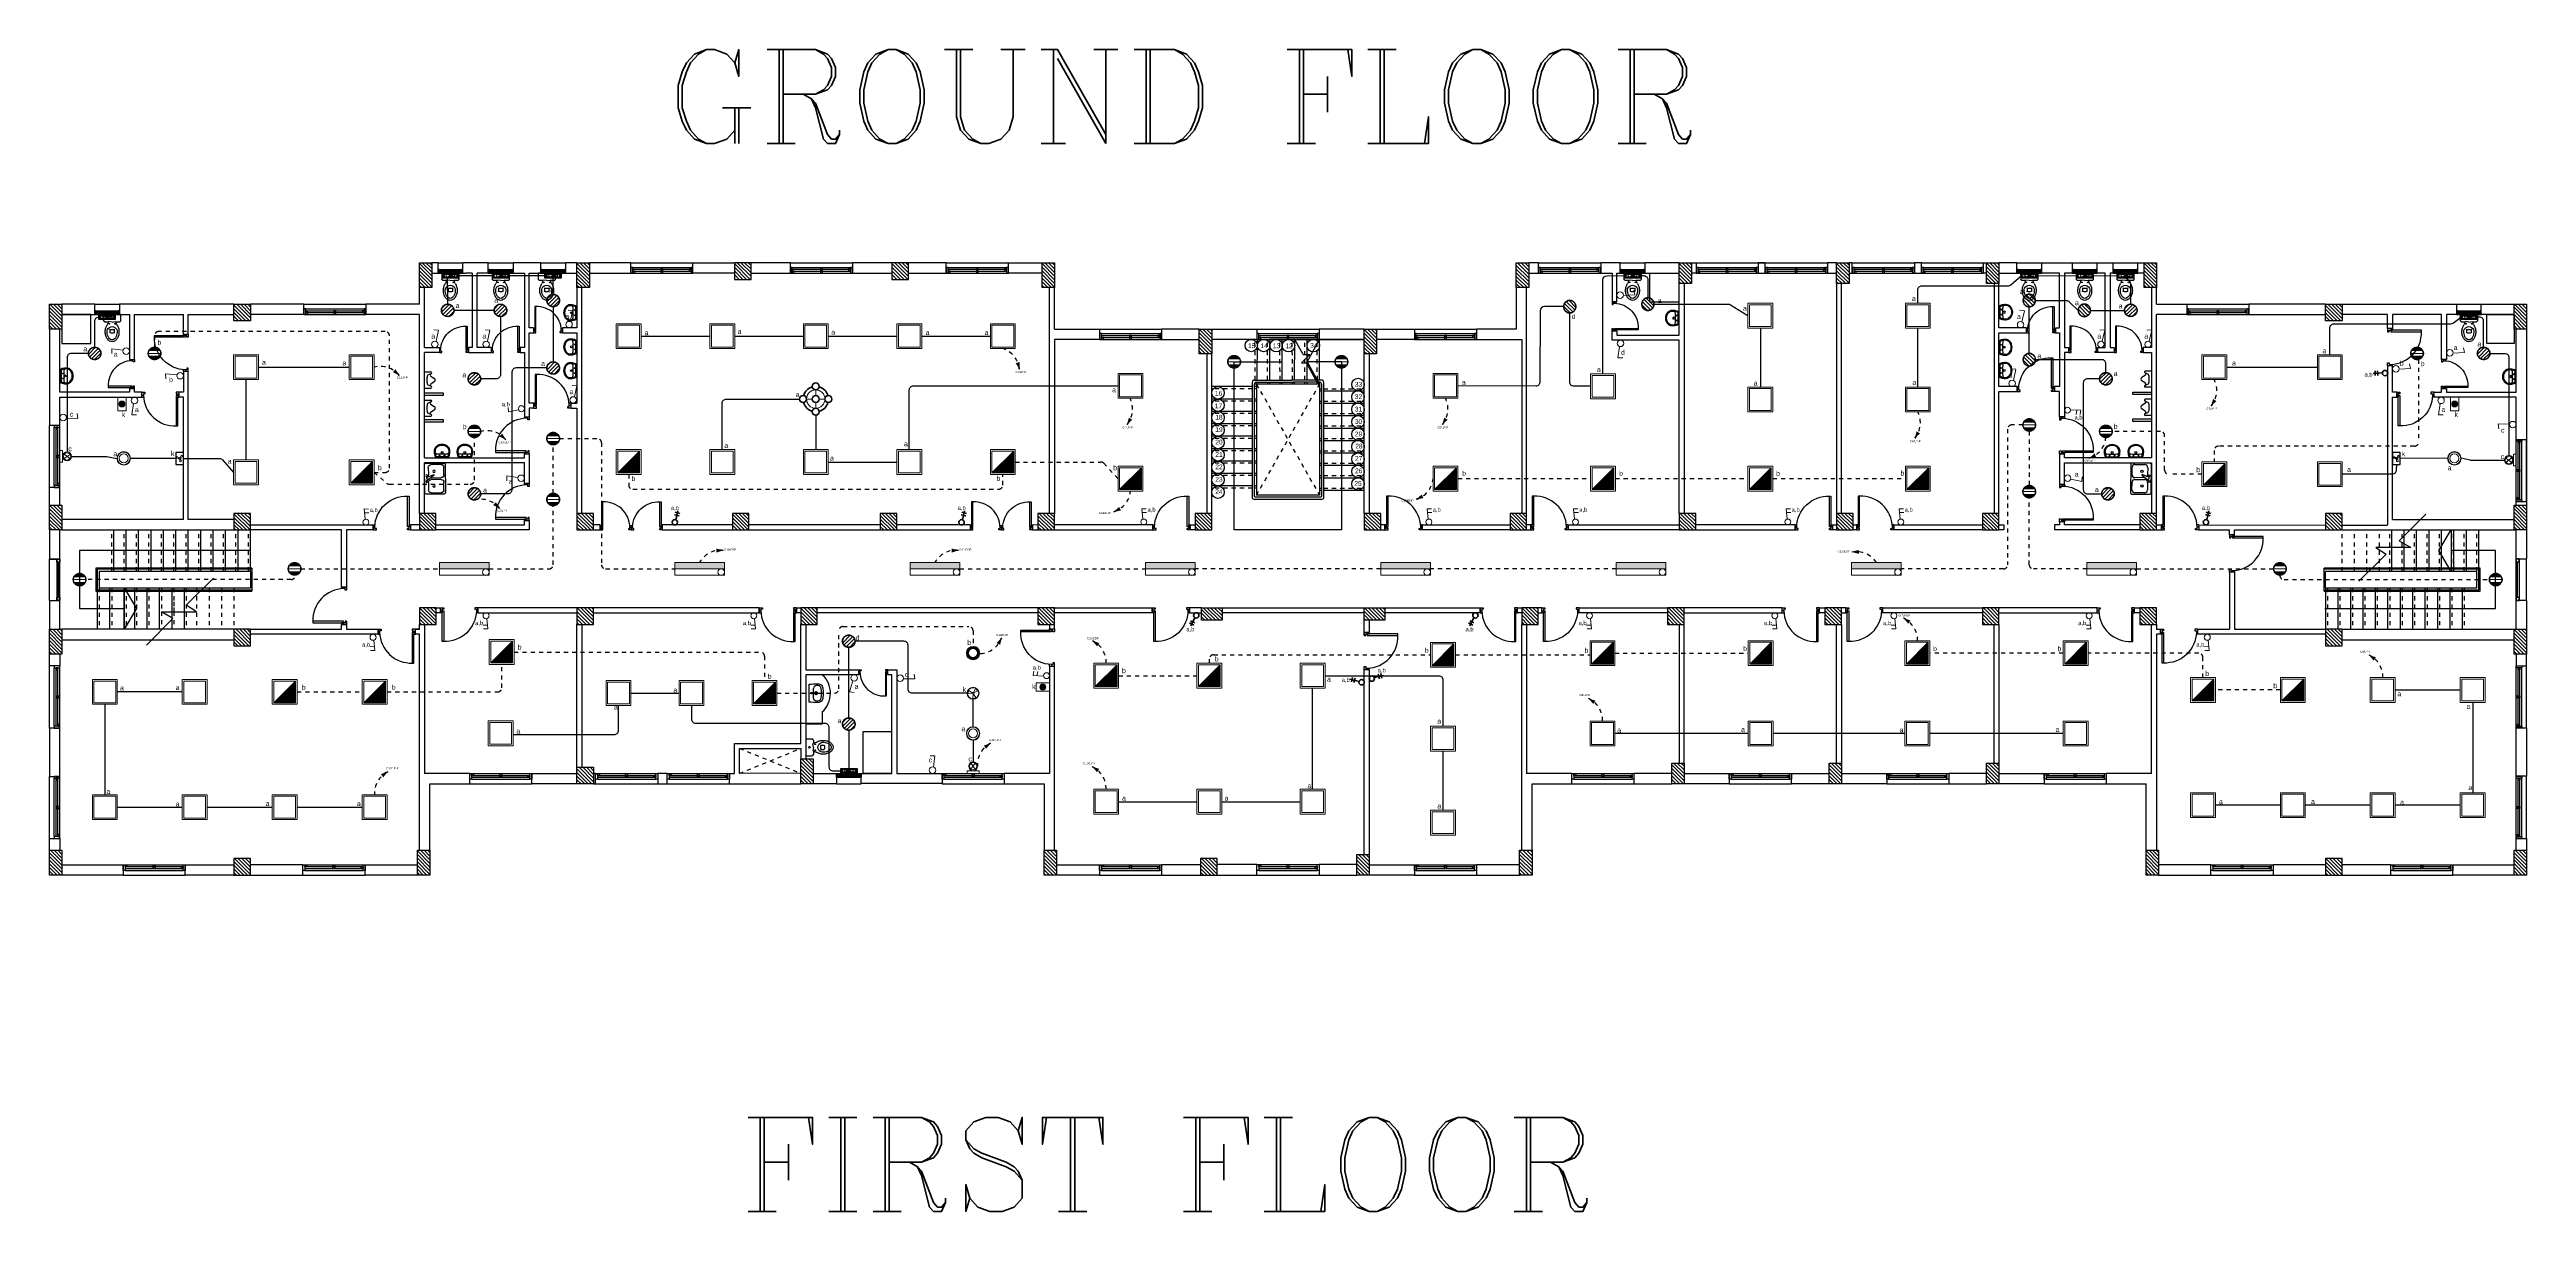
# Model space of a CAD drawing. Header units: metres. Extents: x -15180 to 61, y 475 to 24106.
# Drawn here: x 0.9 to 60.7, y 474.6 to 502.6 of the extents above; entities that cross this region are included whole.
import ezdxf

# ---------------------------------------------------------------- set-up
doc = ezdxf.new("R2010")
doc.units = ezdxf.units.M
doc.header["$MEASUREMENT"] = 0
for name, pattern in [('$0$DASHED2', [0.375, 0.25, -0.125]), ('A-1ST-STR$0$HIDDEN2', [0.1875, 0.125, -0.0625]), ('A-1st-WALL$0$HIDDEN2', [0.1875, 0.125, -0.0625]), ('A-Typ-STR$0$HIDDEN2', [0.1875, 0.125, -0.0625]), ('ACAD_ISO02W100', [15, 12, -3]), ('DASHED', [0.75, 0.5, -0.25]), ('DASHED2', [0.375, 0.25, -0.125]), ('HIDDEN', [0.375, 0.25, -0.125])]:
    doc.linetypes.add(name, pattern=pattern)
doc.layers.get('0').update_dxf_attribs({"color": 8})
for name, color, linetype, lineweight in [('.', 7, 'Continuous', 9), ('E-TEXT-I', 4, 'Continuous', 30), ('E-Wires-G', 6, 'Continuous', 35), ('lighting linea', 3, 'DASHED2', 0), ('Lighting W', 2, 'Continuous', 30), ('luminairs', 3, 'Continuous', 9), ('switches', 4, 'Continuous', 9)]:
    doc.layers.add(name, color=color, linetype=linetype, lineweight=lineweight)
for name, color, linetype in [('A-1ST-STR$0$A-ANNO-SYMB', 111, 'Continuous'), ('A-1ST-STR$0$A-FLOR', 111, 'Continuous'), ('A-1ST-STR$0$A-FLOR-OVHD', 120, 'A-1ST-STR$0$HIDDEN2'), ('A-1ST-STR$0$A-FLOR-RISR', 242, 'A-1ST-STR$0$HIDDEN2'), ('A-1ST-STR$0$A-FLOR-STHR', 171, 'Continuous'), ('A-1st-TOI$0$A-FLOR-PFIX', 140, 'Continuous'), ('A-1st-TOI$0$PL-DRAIN-EQ', 140, 'Continuous'), ('A-1st-WALL$0$A-DOOR', 151, 'Continuous'), ('A-1st-WALL$0$A-FLOR-OVHD', 120, 'A-1st-WALL$0$HIDDEN2'), ('A-1st-WALL$0$A-GLAZ', 121, 'Continuous'), ('A-1st-WALL$0$A-WALL', 254, 'Continuous'), ('A-1st-WALL$0$A-WALL-ELEV', 31, 'Continuous'), ('A-COL-FNL$0$A-COLS-CONC', 6, 'Continuous'), ('A-COL-FNL$0$A-HTCH', 80, 'Continuous'), ('A-HTCH', 80, 'Continuous'), ('A-Typ-STR$0$A-ANNO-SYMB', 111, 'Continuous'), ('A-Typ-STR$0$A-FLOR', 111, 'Continuous'), ('A-Typ-STR$0$A-FLOR-OVHD', 120, 'A-Typ-STR$0$HIDDEN2'), ('A-Typ-STR$0$A-FLOR-RISR', 242, 'A-Typ-STR$0$HIDDEN2'), ('A-Typ-STR$0$A-FLOR-STHR', 171, 'Continuous'), ('E-LEADER', 30, 'Continuous'), ('elec AC-EQUIPMENT_(Existing)', 3, 'Continuous'), ('FAN', 100, 'DASHED'), ('Layer1', 24, 'ACAD_ISO02W100')]:
    doc.layers.add(name, color=color, linetype=linetype)
doc.styles.add('A-1ST-STR$0$Standard', font='arial.ttf')
doc.styles.add('A-Typ-STR$0$Standard', font='arial.ttf')
doc.styles.add('ROMANC', font='romanc.shx', dxfattribs={"height": 3})
doc.styles.get("Standard").update_dxf_attribs({"font": 'arial.ttf'})

# ---------------------------------------------------------------- blocks, each defined once
blk = doc.blocks.new('A-1st-TOI$0$xx')
for p, q in [((230842.965, 3373964.571), (230843.05, 3373964.571)), ((230842.985, 3373964.461), (230843.03, 3373964.461)), ((230843.007, 3373964.529), (230843.007, 3373964.629)), ((230843.007, 3373964.484), (230843.007, 3373964.439))]:
    blk.add_line(p, q)
blk.add_lwpolyline([(230843.222, 3373964.406), (230842.792, 3373964.406, -0.025815), (230842.782, 3373964.621, -0.414214), (230842.902, 3373964.741, -0.047619), (230843.112, 3373964.741, -0.414214), (230843.232, 3373964.621, -0.025815)], format="xyb", close=True)
for centre, radius in [((230843.007, 3373964.571), 0.0375), ((230843.007, 3373964.571), 0.026), ((230843.007, 3373964.461), 0.0175)]:
    blk.add_circle(centre, radius)
for centre, radius, start, end in [((230842.902, 3373964.62), 0.08, 96.11939, 179.70536), ((230843.007, 3373963.641), 1.065, 83.88061, 96.11939), ((230843.112, 3373964.62), 0.08, 0.29464, 83.88061), ((230844.868, 3373964.611), 2.046, 179.70536, 180.69017), ((230842.902, 3373964.588), 0.08, 180.69017, 263.88743), ((230843.007, 3373965.566), 1.065, 263.88743, 276.11257), ((230843.112, 3373964.587), 0.08, 276.11257, 359.30983), ((230841.146, 3373964.61), 2.046, 359.30983, 0.29464)]:
    blk.add_arc(centre, radius, start, end)
blk = doc.blocks.new('A-1st-TOI$0$105')
at = {"layer": 'A-1st-TOI$0$A-FLOR-PFIX'}
for p, q in [((-1.7, 1526.3), (39.7, 1526.3)), ((37.8, 1523.3), (0.2, 1523.3)), ((7.8, 1514.6), (3.2, 1514.2)), ((19, 1514.6), (7.8, 1514.6)), ((30.2, 1514.6), (19, 1514.6)), ((34.8, 1514.2), (30.2, 1514.6))]:
    blk.add_line(p, q, dxfattribs=at)
at = {"layer": 'A-1st-TOI$0$A-FLOR-PFIX', "color": 8}
blk.add_line((39.3, 1525.7), (-1.3, 1525.7), dxfattribs=at)
at = {"layer": 'A-1st-TOI$0$A-FLOR-PFIX'}
for centre in [(10.9, 1519.6), (27.1, 1519.6)]:
    blk.add_circle(centre, 1.21, dxfattribs=at)
at = {"layer": 'A-1st-TOI$0$A-FLOR-PFIX', "color": 8}
blk.add_circle((19, 1509.5), 3.04, dxfattribs=at)
at = {"layer": 'A-1st-TOI$0$A-FLOR-PFIX'}
for centre, radius, start, end in [((31.1, 1508.5), 37.3, 151.46538, 163.48281), ((7, 1508.5), 37.3, 16.51719, 28.53462), ((42.7, 1505), 49.4, 163.48281, 180), ((11, 1505), 17.7, 180, 206.72771), ((14.9, 1507), 22, 206.72771, 230.55995), ((42.7, 1505), 46.4, 163.48281, 180), ((11, 1505), 14.7, 180, 206.72771), ((2.8, 1505.4), 8.46, 110.31146, 135.19806), ((14.9, 1507), 19, 206.72771, 230.55995), ((31.1, 1508.5), 34.2, 154.44668, 163.48281), ((5.8, 1497.3), 17.1, 98.71651, 110.31146), ((17.4, 1510), 26, 230.55995, 251.18479), ((17.4, 1510), 22.9, 230.55995, 251.18479), ((19, 1514.8), 31, 251.18479, 270), ((19, 1514.8), 28, 251.18479, 270), ((19, 1514.8), 28, 270, 288.81521), ((19, 1514.8), 31, 270, 288.81521), ((20.6, 1510), 22.9, 288.81521, 309.44005), ((20.6, 1510), 26, 288.81521, 309.44005), ((32.2, 1497.3), 17.1, 69.68854, 81.28349), ((23.1, 1507), 19, 309.44005, 333.27229), ((23.1, 1507), 22, 309.44005, 333.27229), ((7, 1508.5), 34.2, 16.51719, 25.55332), ((35.2, 1505.4), 8.46, 44.80194, 69.68854), ((-4.7, 1505), 46.4, 0, 16.51719), ((27, 1505), 14.7, 333.27229, 360), ((-4.7, 1505), 49.4, 0, 16.51719), ((27, 1505), 17.7, 333.27229, 0)]:
    blk.add_arc(centre, radius, start, end, dxfattribs=at)
at = {"layer": 'A-1st-TOI$0$A-FLOR-PFIX', "color": 8}
for centre, radius, start, end in [((31.1, 1508.5), 36.6, 152.02826, 163.48281), ((7, 1508.5), 36.6, 16.51719, 27.97174), ((42.7, 1505), 48.8, 163.48281, 180), ((11, 1505), 17.1, 180, 206.72771), ((14.9, 1507), 21.4, 206.72771, 230.55995), ((17.4, 1510), 25.4, 230.55995, 251.18479), ((19, 1514.8), 30.4, 251.18479, 270), ((19, 1514.8), 30.4, 270, 288.81521), ((20.6, 1510), 25.4, 288.81521, 309.44005), ((23.1, 1507), 21.4, 309.44005, 333.27229), ((-4.7, 1505), 48.8, 0, 16.51719), ((27, 1505), 17.1, 333.27229, 360)]:
    blk.add_arc(centre, radius, start, end, dxfattribs=at)
blk = doc.blocks.new('A-1st-TOI$0$U2')
for p, q in [((0, -455), (0, 455)), ((0, 455), (355, 455)), ((359, 348), (206, 291)), ((330, 233), (546, 91)), ((0, -455), (355, -455)), ((359, -348), (206, -291)), ((330, -233), (546, -91))]:
    blk.add_line(p, q)
for centre, radius, start, end in [((2025, -14), 1896, 173.26418, 179.58954), ((2025, 14), 1896, 180.41046, 186.73582), ((241, 197), 100, 110.4608, 173.26418), ((380, 281), 69.5, 141.76646, 223.55831), ((382, 280), 71.8, 108.31366, 141.76646), ((342, 401), 55.6, 288.31366, 76.22315), ((504, 8), 93.1, 355.14628, 63.17761), ((504, -8), 93.1, 296.82239, 4.85372), ((241, -197), 100, 186.73582, 249.5392), ((380, -281), 69.5, 136.44169, 218.23354), ((382, -280), 71.8, 218.23354, 251.68634), ((342, -401), 55.6, 283.77685, 71.68634)]:
    blk.add_arc(centre, radius, start, end)
blk = doc.blocks.new('A-1st-TOI$0$尿斗-3')
at = {"layer": 'A-1st-TOI$0$A-FLOR-PFIX'}
blk.add_blockref('A-1st-TOI$0$U2', (0, -455), dxfattribs=at)
blk = doc.blocks.new('A-1st-TOI$0$SINK')
at = {"layer": 'A-1st-TOI$0$PL-DRAIN-EQ'}
for p, q in [((-57, 724), (-57, 0)), ((1143, 781), (0, 781)), ((0, 114), (0, 514)), ((114, 629), (419, 629)), ((419, 0), (114, 0)), ((513, 671), (403, 412)), ((403, 412), (436, 393)), ((436, 393), (605, 618)), ((533, 513), (533, 114)), ((568, 691), (594, 676)), ((610, 114), (610, 514)), ((724, 629), (1029, 629)), ((1029, 0), (724, 0)), ((1143, 514), (1143, 114)), ((1200, 0), (1200, 724)), ((0, -57), (1143, -57))]:
    blk.add_line(p, q, dxfattribs=at)
for centre, radius in [((276, 400), 47.6), ((457, 686), 38.1), ((686, 686), 38.1), ((867, 400), 47.6)]:
    blk.add_circle(centre, radius, dxfattribs=at)
for centre, radius, start, end in [((0, 724), 57.2, 90, 180), ((0, 0), 57.2, 180, 270), ((114, 514), 114, 90, 180), ((114, 114), 114, 180, 270), ((419, 514), 114, 56.60703, 90), ((419, 114), 114, 270, 0), ((549, 658), 38.1, 60, 159.46232), ((575, 643), 38.1, 320.53768, 60), ((724, 514), 114, 90, 180), ((724, 114), 114, 180, 270), ((1029, 514), 114, 0, 90), ((1029, 114), 114, 270, 0), ((1143, 724), 57.2, 0, 90), ((1143, 0), 57.2, 270, 0)]:
    blk.add_arc(centre, radius, start, end, dxfattribs=at)
blk = doc.blocks.new('A-1st-TOI$0$TOILET')
at = {"layer": 'A-1st-TOI$0$A-FLOR-PFIX'}
for p, q in [((-206, 79), (-206, -69)), ((201, 83), (-201, 83)), ((206, 79), (206, -69)), ((-176, -95), (-202, -77)), ((-93, -97), (-170, -97)), ((-87, -90), (-90, -95)), ((0, -97), (-83, -88)), ((0, -97), (83, -88)), ((86, -90), (88, -95)), ((170, -97), (92, -97)), ((176, -95), (202, -77))]:
    blk.add_line(p, q, dxfattribs=at)
at = {"layer": 'A-1st-TOI$0$A-FLOR-PFIX', "color": 8}
for p, q in [((-57, -139), (-86, -139)), ((-72, -125), (-72, -154)), ((-53, -269), (-53, -354)), ((53, -269), (53, -354)), ((87, -139), (58, -139)), ((72, -124), (72, -154))]:
    blk.add_line(p, q, dxfattribs=at)
at = {"layer": 'A-1st-TOI$0$A-FLOR-PFIX', "extrusion": (0, 0, -1)}
for centre, major_axis, start_param, end_param in [((-201, 79), (3.27, -3.27), 2.356194, 3.926991), ((201, 79), (3.27, 3.27), 5.497787, 7.068583), ((-196, -69), (6.53, 6.53), 2.976444, 3.926991), ((-170, -88), (6.53, 6.53), 2.356194, 2.976444), ((173, -335), (240, -240), 2.356194, 2.638034), ((173, -335), (240, 240), 3.645151, 3.926991), ((88, -310), (177, 177), 4.208831, 4.530769), ((88, -360), (177, 177), 3.316917, 3.645151), ((0, -329), (85.8, 85.8), 3.768292, 7.227283), ((173, -335), (207, -207), 2.074355, 2.310238), ((-243, -96), (102, -102), -0.779719, -0.263382), ((34, -397), (131, -131), 1.320326, 1.74612), ((88, -360), (145, 145), 3.316917, 3.645151), ((-93, -93), (2.61, 2.61), 1.293407, 2.356194), ((-83, -92), (2.61, -2.61), 2.864203, 4.034681), ((34, -397), (98.1, 98.1), 2.891122, 3.316917), ((0, -455), (83.6, -83.6), 0.785398, 1.320326), ((0, -455), (50.9, -50.9), 0.785398, 1.320326), ((0, -455), (50.9, 50.9), 1.821267, 2.356194), ((0, -455), (83.6, 83.6), 1.821267, 2.356194), ((-34, -397), (98.1, -98.1), -0.175324, 0.250471), ((-34, -397), (131, 131), 1.395472, 1.821267), ((-88, -360), (145, -145), -0.503558, -0.175324), ((83, -92), (2.61, -2.61), 3.819301, 5.127948), ((92, -93), (2.61, -2.61), 0.785398, 1.986355), ((243, -96), (102, 102), 3.404975, 3.921312), ((-173, -335), (207, 207), 0.831354, 1.067238), ((-88, -310), (177, -177), -1.389176, -1.067238), ((-88, -360), (177, -177), -0.503558, -0.175324), ((-173, -335), (240, -240), -1.067238, -0.785398), ((-173, -335), (240, 240), 0.785398, 1.067238), ((170, -88), (6.53, -6.53), 0.165149, 0.785398), ((196, -69), (6.53, -6.53), -0.785398, 0.165149)]:
    blk.add_ellipse(centre, major_axis=major_axis, ratio=1, start_param=start_param, end_param=end_param, dxfattribs=at)
at = {"layer": 'A-1st-TOI$0$A-FLOR-PFIX', "color": 8, "extrusion": (0, 0, -1)}
for centre, major_axis, start_param, end_param in [((0, 0), (13.1, -13.1), 0.785398, 3.926991), ((0, 0), (13.1, -13.1), 3.926991, 7.068583), ((-72, -139), (5.72, 5.72), 3.926991, 7.068583), ((-72, -139), (5.72, 5.72), 0.785398, 3.926991), ((0, -435), (111, 111), 5.153406, 5.842169), ((-49, -354), (2.61, 2.61), 2.846054, 3.926991), ((0, -261), (76.9, -76.9), 0.295539, 1.275258), ((49, -354), (2.61, -2.61), -0.785398, 0.295539), ((72, -139), (5.72, 5.72), 3.926991, 7.068583), ((72, -139), (5.72, 5.72), 0.785398, 3.926991)]:
    blk.add_ellipse(centre, major_axis=major_axis, ratio=1, start_param=start_param, end_param=end_param, dxfattribs=at)
blk = doc.blocks.new('A-1st-TOI')
at = {"layer": 'A-1st-TOI$0$A-FLOR-PFIX'}
for p, q in [((18186, 5172), (17786, 5170)), ((17786, 5170), (17786, 3972)), ((18186, 4272), (18186, 3972)), ((18186, 3972), (17786, 3972)), ((19866, 3790), (19166, 3790)), ((19166, 3790), (19166, 2790)), ((19866, 2790), (19866, 3790)), ((19166, 2790), (19866, 2790))]:
    blk.add_line(p, q, dxfattribs=at)
for points in [[(38857, 14165), (38157, 14165), (38157, 14865), (38813, 14865), (38857, 14865), (38857, 14615)], [(-164, 13166), (536, 13166), (536, 13866), (-164, 13866), (-164, 13616), (-164, 13616)], [(59016, 13170), (58360, 13170), (58360, 13870), (59016, 13870), (59016, 13620), (59016, 13620)], [(9036, 11974), (9036, 11914), (8586, 11914), (8586, 11974)], [(49819, 11934), (49819, 11994), (50269, 11994), (50269, 11934)], [(9036, 11329), (9036, 11269), (8586, 11269), (8586, 11329)], [(49819, 11288), (49819, 11348), (50269, 11348), (50269, 11288)]]:
    blk.add_lwpolyline(points, close=True, dxfattribs=at)
blk.add_arc((17775, 4722), 609, 312.37884, 47.42168, dxfattribs=at)
for p in [(9208, 14783), (10427, 14783), (11536, 14783), (37741, 14783), (47316, 14783), (48656, 14783), (49638, 14783), (1046, 13783), (57926, 13783)]:
    blk.add_blockref('A-1st-TOI$0$TOILET', p, dxfattribs=at)
for name, p, xscale, yscale, zscale, rotation in [('A-1st-TOI$0$105', (897, 14053), 7.444918917468441, 7.444918917468441, 7.444918917468441, 270), ('A-1st-TOI$0$105', (27495, 13641), -7.444918917468441, 7.444918917468441, 7.444918917468441, 270), ('A-1st-TOI$0$105', (57956, 14066), -7.444918917468496, 7.444918917468496, 7.444918917468441, 90), ('A-1st-TOI$0$105', (897, 13227), 7.444918917468441, 7.444918917468441, 7.444918917468441, 270), ('A-1st-TOI$0$105', (57949, 12935), 7.444918917468498, 7.444918917468498, 7.444918917468498, 90), ('A-1st-TOI$0$105', (11154, 12243), 7.444918917468498, 7.444918917468498, 7.444918917468498, 90), ('A-1st-TOI$0$105', (897, 12654), 7.444918917468441, 7.444918917468441, 7.444918917468441, 270), ('A-1st-TOI$0$105', (57949, 12375), 7.444918917468498, 7.444918917468498, 7.444918917468498, 90), ('A-1st-TOI$0$105', (47698, 12227), -7.444918917468441, 7.444918917468441, 7.444918917468441, 270), ('A-1st-TOI$0$尿斗-3', (50266, 12112), 0.428260468507421, 0.428260468507421, 0.428260468507421, 180), ('A-1st-TOI$0$尿斗-3', (50266, 11433), 0.428260468507421, 0.428260468507421, 0.428260468507421, 180), ('A-1st-TOI$0$SINK', (9052, 10248), -0.5965163452808522, 0.5965163452808523, 0.5965163452808501, 90.38236112873619), ('A-1st-TOI$0$105', (9151, 21776), 7.444918917468454, 7.444918917468454, 7.444918917468454, 180.0000000000724), ('A-1st-TOI$0$105', (9702, 21776), 7.444918917468454, 7.444918917468454, 7.444918917468454, 180.0000000000724), ('A-1st-TOI$0$105', (49454, 21773), 7.444918917468441, 7.444918917468441, 7.444918917468441, 180.0166034217015), ('A-1st-TOI$0$105', (50027, 21773), 7.444918917468441, 7.444918917468441, 7.444918917468441, 180.0166034217015), ('A-1st-TOI$0$SINK', (49800, 10248), 0.596516345280852, 0.596516345280852, 0.596516345280852, 269.6176388712638), ('A-1st-TOI$0$xx', (-3373946538, 230847732), 1000, 1000, 1000, 270)]:
    blk.add_blockref(name, p, dxfattribs=dict(at, xscale=xscale, yscale=yscale, zscale=zscale, rotation=rotation))
at = {"layer": 'A-1st-TOI$0$A-FLOR-PFIX', "xscale": 0.4282604685074212, "yscale": 0.4282604685074212, "zscale": 0.4282604685074212}
for p in [(8589, 12481), (8589, 11801)]:
    blk.add_blockref('A-1st-TOI$0$尿斗-3', p, dxfattribs=at)
at = {"layer": 'A-1st-TOI$0$A-FLOR-PFIX', "rotation": 90}
blk.add_blockref('A-1st-TOI$0$TOILET', (17874, 3418), dxfattribs=at)
blk = doc.blocks.new('A-1st-WALL$0$DOO1')
at = {"layer": 'A-1st-WALL$0$A-DOOR'}
for q in [(-74, -74), (-34, -120)]:
    blk.add_line((-74, -120), q, dxfattribs=at)
blk.add_lwpolyline([(-37, -74), (-74, -74), (-74, 0), (0, 0), (0, -37), (-37, -37), (-37, -74, 0.418149), (752, -814)], format="xyb", dxfattribs=at)
blk.add_lwpolyline([(826, -74), (752, -74), (752, -814), (789, -814), (789, -120), (826, -120), (826, 0), (752, 0), (752, -37), (789, -37), (789, -120)], dxfattribs=at)
blk = doc.blocks.new('A-1st-WALL$0$Win 1000')
for p, q in [((-450, 150), (450, 150)), ((-450, 100), (450, 100)), ((-450, 50), (450, 50)), ((-450, 0), (450, 0)), ((-25, 25), (-400, 25)), ((25, 75), (400, 75))]:
    blk.add_line(p, q)
for points in [[(-500, 0), (-450, 0), (-450, 150), (-500, 150)], [(-450, 0), (-400, 0), (-400, 50), (-450, 50)], [(-25, 50), (25, 50), (25, 100), (-25, 100)], [(-25, 0), (25, 0), (25, 50), (-25, 50)], [(400, 50), (450, 50), (450, 100), (400, 100)], [(450, 0), (500, 0), (500, 150), (450, 150)]]:
    blk.add_lwpolyline(points, close=True)
blk = doc.blocks.new('A-1st-WALL$0$Win 1600')
for p, q in [((-750, 150), (750, 150)), ((-750, 100), (750, 100)), ((-750, 50), (750, 50)), ((-750, 0), (750, 0))]:
    blk.add_line(p, q)
for points in [[(-800, 0), (-750, 0), (-750, 150), (-800, 150)], [(-750, 0), (-700, 0), (-700, 50), (-750, 50)], [(-25, 50), (25, 50), (25, 100), (-25, 100)], [(-25, 0), (25, 0), (25, 50), (-25, 50)], [(700, 50), (750, 50), (750, 100), (700, 100)], [(750, 0), (800, 0), (800, 150), (750, 150)]]:
    blk.add_lwpolyline(points, close=True)
blk = doc.blocks.new('A-1st-WALL$0$Win 700')
blk.add_line((-300, 25), (300, 25))
for points in [[(-350, 0), (-300, 0), (-300, 50), (-350, 50)], [(350, 0), (-350, 0), (-350, 50), (350, 50)], [(300, 0), (350, 0), (350, 50), (300, 50)]]:
    blk.add_lwpolyline(points, close=True)
blk = doc.blocks.new('A-1st-WALL')
for p, q in [((2766, 12496), (2886, 12496)), ((23671, 5380), (23791, 5380))]:
    blk.add_line(p, q)
at = {"layer": 'A-1st-WALL$0$A-FLOR-OVHD'}
for p, q in [((16186, 2786), (17666, 3390)), ((16186, 3390), (17666, 2790))]:
    blk.add_line(p, q, dxfattribs=at)
at = {"layer": 'A-1st-WALL$0$A-WALL'}
for p, q in [((8913, 15116), (8763, 15116)), ((8913, 14866), (8913, 15116)), ((9514, 14866), (9514, 15116)), ((10125, 15116), (9514, 15116)), ((10125, 14866), (10125, 15116)), ((11392, 15116), (10725, 15116)), ((10727, 15116), (10727, 14866)), ((11392, 14866), (11392, 15116)), ((12266, 15116), (11992, 15116)), ((11992, 15116), (11992, 14866)), ((13566, 15116), (12566, 15116)), ((13566, 14866), (13566, 15116)), ((15066, 14866), (15066, 15116)), ((15066, 15116), (16066, 15116)), ((17416, 15116), (16466, 15116)), ((17416, 14866), (17416, 15116)), ((19866, 15116), (18916, 15116)), ((18916, 15116), (18916, 14866)), ((21179, 15116), (20266, 15116)), ((21179, 14866), (21179, 15116)), ((22679, 15116), (23491, 15116)), ((22679, 14866), (22679, 15116)), ((35476, 15116), (35236, 15116)), ((35476, 14866), (35476, 15116)), ((37441, 15116), (36976, 15116)), ((36976, 15116), (36976, 14866)), ((37441, 14866), (37441, 15116)), ((38866, 15116), (38041, 15116)), ((38041, 15116), (38041, 14866)), ((39166, 15116), (39276, 15116)), ((39276, 15116), (39276, 14866)), ((40776, 15116), (40944, 15116)), ((40944, 15116), (40776, 15116)), ((40776, 15116), (40776, 14866)), ((40944, 14866), (40944, 15116)), ((42666, 15116), (42444, 15116)), ((42444, 15116), (42444, 14866)), ((43046, 15116), (42966, 15116)), ((43046, 14866), (43046, 15116)), ((44714, 15116), (44546, 15116)), ((44546, 15116), (44546, 14866)), ((44714, 14866), (44714, 15116)), ((46214, 14866), (46214, 15116)), ((46214, 15116), (46286, 15116)), ((47016, 15116), (46586, 15116)), ((47016, 14866), (47016, 15116)), ((47616, 14866), (47616, 15116)), ((47616, 15116), (48356, 15116)), ((48356, 15116), (48356, 14866)), ((48956, 14866), (48956, 15116)), ((48956, 15116), (49336, 15116)), ((49336, 15116), (49336, 14866)), ((49938, 15116), (50086, 15116)), ((49938, 14866), (49938, 15116)), ((8463, 14116), (8463, 14516)), ((8583, 13070), (8583, 14516)), ((8763, 14866), (8913, 14866)), ((9386, 14866), (9576, 14866)), ((9736, 14866), (9576, 14866)), ((9736, 14866), (9736, 13070)), ((9856, 13070), (9856, 14866)), ((10125, 14866), (9856, 14866)), ((10492, 14866), (10686, 14866)), ((10727, 14866), (10996, 14866)), ((10996, 14866), (10996, 13070)), ((11116, 13546), (11116, 14866)), ((11116, 14866), (11392, 14866)), ((11836, 14866), (12266, 14866)), ((12266, 14516), (12266, 13546)), ((12386, 9066), (12386, 14516)), ((12566, 14866), (13566, 14866)), ((16066, 14866), (15066, 14866)), ((16466, 14866), (17416, 14866)), ((18916, 14866), (19866, 14866)), ((20266, 14866), (21179, 14866)), ((23491, 14866), (22679, 14866)), ((23671, 9066), (23671, 14516)), ((23791, 13516), (23791, 14516)), ((34936, 14516), (34936, 13516)), ((35186, 9066), (35186, 14516)), ((35236, 14866), (35476, 14866)), ((36976, 14866), (37246, 14866)), ((37246, 14866), (37246, 14170)), ((37366, 14170), (37366, 14866)), ((37366, 14866), (37441, 14866)), ((38041, 14866), (38866, 14866)), ((38866, 13370), (38866, 14620)), ((38986, 14616), (38986, 9066)), ((39276, 14866), (39166, 14866)), ((40776, 14866), (40944, 14866)), ((42444, 14866), (42666, 14866)), ((42666, 14616), (42666, 9066)), ((42786, 9066), (42786, 14616)), ((42966, 14866), (43046, 14866)), ((44546, 14866), (44714, 14866)), ((46286, 14866), (46214, 14866)), ((46466, 14616), (46466, 9066)), ((46586, 14866), (47016, 14866)), ((46586, 13542), (46586, 14616)), ((48046, 14866), (47616, 14866)), ((48046, 13546), (48046, 14866)), ((48166, 14866), (48166, 13070)), ((48356, 14866), (48166, 14866)), ((48926, 14866), (48386, 14866)), ((49146, 14866), (48956, 14866)), ((49146, 13070), (49146, 14866)), ((49336, 14866), (49266, 14866)), ((49266, 14866), (49266, 13070)), ((50086, 14866), (49938, 14866)), ((50266, 14516), (50266, 13070)), ((50386, 14116), (50386, 14516)), ((626, 14116), (-164, 14116)), ((-164, 13866), (626, 13866)), ((626, 13866), (626, 14116)), ((1226, 14116), (1226, 13866)), ((3986, 14116), (1226, 14116)), ((1226, 13866), (1466, 13866)), ((1466, 13866), (1466, 12780)), ((1586, 12781), (1586, 13866)), ((1586, 13866), (2766, 13866)), ((2766, 13396), (2766, 13866)), ((2886, 13396), (2886, 13866)), ((2886, 13866), (3986, 13866)), ((5674, 14116), (4386, 14116)), ((5674, 13866), (4386, 13866)), ((5674, 13866), (5674, 14116)), ((7174, 14116), (7174, 13866)), ((8463, 14116), (7174, 14116)), ((8463, 13866), (7174, 13866)), ((8463, 9066), (8463, 13866)), ((37246, 14170), (37366, 14170)), ((50386, 14116), (51116, 14116)), ((50386, 9066), (50386, 13866)), ((51116, 13866), (50386, 13866)), ((51116, 14116), (51116, 13866)), ((54466, 14116), (52616, 14116)), ((52616, 14116), (52616, 13866)), ((52616, 13866), (54466, 13866)), ((54866, 14116), (57626, 14116)), ((55966, 13866), (54866, 13866)), ((55966, 13526), (55966, 13866)), ((57266, 13866), (56086, 13866)), ((56086, 13866), (56086, 13489)), ((57266, 12781), (57266, 13866)), ((57626, 13866), (57386, 13866)), ((57386, 13866), (57386, 12780)), ((57626, 14116), (57626, 13866)), ((58226, 14116), (59016, 14116)), ((58226, 13866), (58226, 14116)), ((59016, 13866), (58226, 13866)), ((-464, 13516), (-464, 11191)), ((-214, 11990), (-214, 13516)), ((2766, 13396), (2886, 13396)), ((11216, 13546), (11116, 13546)), ((11116, 11726), (11116, 13426)), ((11116, 13426), (11216, 13426)), ((11216, 13546), (11216, 13426)), ((12266, 13546), (11916, 13546)), ((11916, 13546), (11916, 13426)), ((11916, 13426), (12266, 13426)), ((12266, 13426), (12266, 11726)), ((23791, 13516), (24876, 13516)), ((24876, 13266), (23791, 13264)), ((23791, 13264), (23791, 9066)), ((24876, 13516), (24876, 13266)), ((27286, 13516), (26376, 13516)), ((26376, 13516), (26376, 13266)), ((26376, 13266), (27286, 13266)), ((27586, 13516), (28676, 13516)), ((28676, 13266), (27586, 13266)), ((28676, 13516), (28676, 13266)), ((31266, 13516), (30176, 13516)), ((30176, 13516), (30176, 13266)), ((30176, 13266), (31266, 13266)), ((31566, 13516), (32476, 13516)), ((32476, 13266), (31566, 13266)), ((32476, 13516), (32476, 13266)), ((33976, 13516), (33976, 13266)), ((34936, 13516), (33976, 13516)), ((33976, 13266), (35066, 13266)), ((35066, 13266), (35066, 9066)), ((37246, 13250), (37246, 13470)), ((37246, 13470), (37366, 13470)), ((38866, 13250), (37246, 13250)), ((37366, 13470), (37366, 13370)), ((37366, 13370), (38866, 13370)), ((38866, 9066), (38866, 13250)), ((47246, 13542), (46586, 13542)), ((46586, 12126), (46586, 13426)), ((46586, 13426), (47246, 13426)), ((47246, 13426), (47246, 13542)), ((47946, 13546), (47946, 13426)), ((47946, 13546), (48046, 13546)), ((47946, 13426), (48046, 13426)), ((48046, 13426), (48046, 12126)), ((56086, 13526), (55966, 13526)), ((59066, 11990), (59066, 13516)), ((59316, 13516), (59316, 9266)), ((1466, 12780), (1586, 12781)), ((8583, 13070), (8946, 13070)), ((8946, 12950), (8583, 12950)), ((8583, 10410), (8583, 12950)), ((8946, 13070), (8946, 12950)), ((9646, 13070), (9646, 12950)), ((9736, 13070), (9646, 13070)), ((9646, 12950), (10196, 12950)), ((10196, 13070), (9856, 13070)), ((10196, 13070), (10196, 12950)), ((10896, 13070), (10896, 12950)), ((10996, 13070), (10896, 13070)), ((10896, 12950), (10996, 12950)), ((10996, 12950), (10996, 11400)), ((27466, 12916), (27466, 9066)), ((27586, 9066), (27586, 12916)), ((31266, 9066), (31266, 12916)), ((31386, 12916), (31386, 9066)), ((48166, 13070), (48266, 13070)), ((48266, 12950), (48166, 12950)), ((48166, 12950), (48166, 11400)), ((48266, 13070), (48266, 12950)), ((48966, 12950), (48966, 13070)), ((48966, 13070), (49146, 13070)), ((49366, 12950), (48966, 12950)), ((49266, 13070), (49366, 13070)), ((49366, 13070), (49366, 12950)), ((50266, 13070), (50066, 13070)), ((50066, 13070), (50066, 12950)), ((50066, 12950), (50266, 12950)), ((50266, 12950), (50266, 10410)), ((56086, 12626), (55966, 12626)), ((55966, 12626), (55966, 8786)), ((56086, 11990), (56086, 12626)), ((57386, 12780), (57266, 12781)), ((1466, 11990), (-214, 11990)), ((1586, 12080), (1466, 12080)), ((1466, 12080), (1466, 11990)), ((1586, 11990), (1586, 12080)), ((1766, 11990), (1586, 11990)), ((1766, 11870), (1766, 11990)), ((2666, 11870), (2666, 11990)), ((2766, 11990), (2666, 11990)), ((2766, 12496), (2766, 11990)), ((2886, 8916), (2886, 12496)), ((47026, 12126), (46586, 12126)), ((46586, 9066), (46586, 12006)), ((46586, 12006), (47026, 12006)), ((47026, 12006), (47026, 12126)), ((47926, 12006), (47926, 12126)), ((48046, 12126), (47926, 12126)), ((48046, 12006), (47926, 12006)), ((48046, 11400), (48046, 12006)), ((56186, 11990), (56086, 11990)), ((56186, 11990), (56186, 11870)), ((57086, 11870), (57086, 11990)), ((57086, 11990), (57266, 11990)), ((57266, 11990), (57266, 12080)), ((57266, 12080), (57386, 12080)), ((57386, 12080), (57386, 11990)), ((57386, 11990), (59066, 11990)), ((-214, 11191), (-214, 11870)), ((-214, 11870), (1766, 11870)), ((2766, 11870), (2666, 11870)), ((2766, 8916), (2766, 11870)), ((10996, 11400), (11116, 11400)), ((11216, 11726), (11116, 11726)), ((11216, 11606), (11116, 11606)), ((11116, 11606), (11116, 11400)), ((11216, 11726), (11216, 11606)), ((12116, 11726), (12116, 11606)), ((12116, 11726), (12266, 11726)), ((12116, 11606), (12266, 11606)), ((12266, 11606), (12266, 9066)), ((48046, 11400), (48166, 11400)), ((56086, 11870), (56186, 11870)), ((56086, 8916), (56086, 11870)), ((59066, 11873), (57086, 11873)), ((59066, 9266), (59066, 11873)), ((-214, 11191), (-464, 11191)), ((59066, 10853), (59316, 10853)), ((8583, 10410), (10996, 10410)), ((10996, 10290), (8583, 10290)), ((8583, 9066), (8583, 10290)), ((10996, 10410), (10996, 10500)), ((10996, 10500), (11116, 10500)), ((10996, 9790), (10996, 10290)), ((11116, 10500), (11116, 9790)), ((48046, 10500), (48166, 10500)), ((48046, 10500), (48046, 9763)), ((48166, 10410), (48166, 10500)), ((50266, 10410), (48166, 10410)), ((48166, 10290), (50266, 10290)), ((48166, 9763), (48166, 10290)), ((50266, 10290), (50266, 9066)), ((-214, 9691), (-464, 9691)), ((-464, 9266), (-464, 9691)), ((-214, 9266), (-214, 9691)), ((11116, 9790), (10996, 9790)), ((48046, 9763), (48166, 9763)), ((59066, 9353), (59316, 9353)), ((59066, 9040), (59066, 9042)), ((-464, 8666), (-464, 7962)), ((-214, 7962), (-214, 8666)), ((2766, 8916), (-164, 8916)), ((-164, 8666), (3986, 8666)), ((3986, 8916), (2886, 8916)), ((7351, 8785), (4386, 8785)), ((5386, 8666), (4386, 8666)), ((6586, 8666), (5386, 8666)), ((6586, 7286), (6586, 8666)), ((6706, 8666), (6706, 7286)), ((7351, 8666), (6706, 8666)), ((7351, 8666), (7351, 8786)), ((8463, 8786), (8251, 8786)), ((8251, 8786), (8251, 8666)), ((8251, 8666), (8463, 8666)), ((8863, 8786), (10996, 8786)), ((11116, 8666), (8863, 8666)), ((10996, 8890), (11116, 8890)), ((10996, 8786), (10996, 8890)), ((10996, 8786), (10996, 8786)), ((11116, 8890), (11116, 8666)), ((12825, 8786), (12666, 8786)), ((12666, 8666), (12825, 8666)), ((12825, 8666), (12825, 8786)), ((16016, 8786), (14325, 8786)), ((14325, 8786), (14325, 8666)), ((14325, 8666), (16016, 8666)), ((19586, 8786), (16416, 8786)), ((16416, 8666), (19586, 8666)), ((21760, 8786), (19986, 8786)), ((19986, 8666), (21760, 8666)), ((21760, 8666), (21760, 8786)), ((23391, 8785), (23260, 8786)), ((23260, 8786), (23260, 8666)), ((23260, 8666), (23391, 8665)), ((26167, 8786), (23791, 8786)), ((23791, 8666), (26167, 8666)), ((26167, 8666), (26167, 8786)), ((27067, 8666), (27067, 8786)), ((27067, 8786), (27186, 8786)), ((27186, 8666), (27067, 8666)), ((31766, 8786), (31666, 8786)), ((31666, 8666), (31766, 8666)), ((31766, 8666), (31766, 8786)), ((32666, 8786), (34786, 8786)), ((32666, 8666), (32666, 8786)), ((34786, 8666), (32666, 8666)), ((35286, 8786), (35186, 8786)), ((35186, 8666), (35286, 8666)), ((35286, 8666), (35286, 8786)), ((36186, 8666), (36186, 8786)), ((36186, 8786), (38866, 8786)), ((38866, 8666), (36186, 8666)), ((41666, 8786), (39266, 8786)), ((39266, 8666), (41666, 8666)), ((41666, 8666), (41666, 8786)), ((42566, 8786), (42666, 8786)), ((42566, 8666), (42566, 8786)), ((42666, 8666), (42566, 8666)), ((43066, 8786), (43149, 8786)), ((43149, 8666), (43066, 8666)), ((43149, 8786), (43149, 8666)), ((44049, 8666), (44049, 8786)), ((44049, 8786), (46186, 8786)), ((46186, 8666), (44049, 8666)), ((46586, 8786), (46705, 8786)), ((46705, 8666), (46586, 8666)), ((46705, 8786), (46705, 8666)), ((47926, 8786), (47926, 8666)), ((48046, 8786), (47926, 8786)), ((49986, 8666), (47926, 8666)), ((48166, 8863), (48046, 8863)), ((48046, 8863), (48046, 8786)), ((48166, 8786), (48166, 8863)), ((49986, 8786), (48166, 8786)), ((50386, 8786), (50506, 8786)), ((50386, 8666), (50506, 8666)), ((50506, 8666), (50506, 8786)), ((51406, 8786), (54466, 8785)), ((51406, 8786), (51406, 8666)), ((51406, 8666), (52146, 8666)), ((52146, 8549), (52146, 8666)), ((52146, 8549), (52266, 8549)), ((52266, 8549), (52266, 8666)), ((52266, 8666), (54466, 8666)), ((54866, 8785), (55966, 8785)), ((54866, 8666), (59066, 8666)), ((56086, 8916), (59016, 8916)), ((59066, 7966), (59066, 8666)), ((59316, 8666), (59316, 7966)), ((-214, 7962), (-464, 7962)), ((-464, 7962), (-214, 7962)), ((59066, 7966), (59316, 7966)), ((6706, 7286), (6586, 7286)), ((52266, 7646), (52146, 7646)), ((52146, 7646), (52146, 6266)), ((52266, 7646), (52266, 6266)), ((-464, 6966), (-464, 6266)), ((-464, 6966), (-214, 6966)), ((-214, 6266), (-214, 6966)), ((8866, 6786), (8975, 6786)), ((8975, 6666), (8866, 6666)), ((8975, 6786), (8975, 6666)), ((9875, 6786), (9875, 6666)), ((12266, 6786), (9875, 6786)), ((9875, 6666), (12266, 6666)), ((16666, 6786), (12666, 6786)), ((12666, 6666), (16666, 6666)), ((16666, 6786), (16666, 6666)), ((17566, 6786), (17566, 6666)), ((17566, 6786), (17666, 6786)), ((17666, 6666), (17566, 6666)), ((23386, 6786), (18066, 6786)), ((23386, 6666), (18066, 6666)), ((23791, 6786), (26149, 6786)), ((26149, 6666), (23791, 6666)), ((26149, 6786), (26149, 6666)), ((27336, 6786), (27049, 6786)), ((27049, 6786), (27049, 6666)), ((27049, 6666), (27336, 6666)), ((27836, 6786), (31266, 6786)), ((31266, 6666), (27836, 6666)), ((31766, 6786), (34066, 6786)), ((34066, 6666), (31766, 6666)), ((34066, 6786), (34066, 6666)), ((34966, 6786), (35066, 6786)), ((34966, 6666), (34966, 6786)), ((35066, 6666), (34966, 6666)), ((35553, 6786), (35466, 6786)), ((35466, 6666), (35553, 6666)), ((35553, 6666), (35553, 6786)), ((36453, 6786), (38586, 6786)), ((36453, 6666), (36453, 6786)), ((38586, 6666), (36453, 6666)), ((41355, 6786), (38986, 6786)), ((38986, 6666), (41355, 6666)), ((41355, 6666), (41355, 6786)), ((42255, 6786), (42386, 6786)), ((42255, 6666), (42255, 6786)), ((42386, 6666), (42255, 6666)), ((42886, 6786), (42786, 6786)), ((42786, 6666), (42886, 6666)), ((42886, 6666), (42886, 6786)), ((43786, 6666), (43786, 6786)), ((43786, 6786), (46186, 6786)), ((46186, 6666), (43786, 6666)), ((48957, 6786), (46586, 6786)), ((46586, 6666), (48957, 6666)), ((48957, 6666), (48957, 6786)), ((49857, 6666), (49857, 6786)), ((49857, 6786), (49986, 6786)), ((49986, 6666), (49857, 6666)), ((59066, 6266), (59066, 6966)), ((59316, 6966), (59066, 6966)), ((59316, 6966), (59316, 6266)), ((3986, 6266), (-164, 6266)), ((-164, 6016), (3986, 6016)), ((4386, 6266), (5386, 6266)), ((7466, 6146), (4386, 6146)), ((5386, 6266), (6586, 6266)), ((6586, 6266), (6586, 6386)), ((6706, 6386), (6586, 6386)), ((6706, 6460), (6706, 6266)), ((6706, 6266), (7466, 6266)), ((7466, 6266), (7466, 6146)), ((8466, 6146), (8329, 6146)), ((8366, 6266), (8466, 6266)), ((8366, 6146), (8366, 6266)), ((8466, 6266), (8366, 6266)), ((8466, 6146), (8366, 6146)), ((8466, 6266), (8466, 6386)), ((8466, 932), (8466, 6146)), ((8586, 6386), (8586, 2786)), ((12266, 2936), (12266, 6386)), ((12386, 6386), (12386, 2936)), ((17666, 3506), (17666, 6386)), ((17786, 6386), (17786, 5290)), ((23671, 6386), (23671, 6280)), ((23671, 6280), (23791, 6280)), ((23791, 6280), (23791, 6386)), ((31266, 6118), (31266, 6486)), ((31386, 6192), (31266, 6192)), ((31386, 6486), (31386, 6192)), ((35066, 932), (35066, 6386)), ((35186, 6386), (35186, 2786)), ((38866, 6386), (38866, 3036)), ((38986, 3036), (38986, 6386)), ((42666, 3036), (42666, 6386)), ((42786, 6386), (42786, 3036)), ((46466, 3036), (46466, 6386)), ((46586, 6386), (46586, 3036)), ((50266, 2786), (50266, 6386)), ((50386, 6386), (50386, 6266)), ((50386, 6266), (50560, 6266)), ((50523, 6146), (50386, 6146)), ((50386, 6146), (50386, 932)), ((50486, 6266), (50486, 6146)), ((51386, 6266), (52146, 6266)), ((51386, 6146), (51386, 6266)), ((54466, 6146), (51386, 6146)), ((52266, 6266), (54466, 6266)), ((54866, 6266), (59016, 6266)), ((54866, 6016), (59016, 6016)), ((-464, 5382), (-464, 5966)), ((-214, 5382), (-464, 5382)), ((-214, 5666), (-214, 5382)), ((23671, 5380), (23671, 2786)), ((23791, 932), (23791, 5380)), ((59066, 5666), (59066, 5384)), ((59066, 5384), (59316, 5384)), ((59316, 5384), (59316, 5666)), ((17786, 5290), (19066, 5290)), ((19066, 5170), (17786, 5170)), ((17786, 5170), (17786, 3136)), ((19066, 5290), (19066, 5170)), ((19766, 5170), (19766, 5290)), ((19766, 5290), (19986, 5290)), ((19866, 5170), (19766, 5170)), ((19866, 2786), (19866, 5170)), ((19986, 5290), (19986, 2786)), ((31266, 832), (31266, 5292)), ((31266, 5292), (31386, 5292)), ((31386, 5292), (31386, 832)), ((-464, 3882), (-464, 2715)), ((-214, 3882), (-464, 3882)), ((-214, 2715), (-214, 3882)), ((59066, 2717), (59066, 3884)), ((59066, 3884), (59316, 3884)), ((59316, 3884), (59316, 2717)), ((16066, 2786), (16066, 3506)), ((16066, 3506), (17666, 3506)), ((16186, 2786), (16186, 3390)), ((16186, 3390), (17666, 3390)), ((17666, 3390), (17666, 3136)), ((-464, 2715), (-214, 2715)), ((9676, 2786), (8586, 2786)), ((8716, 932), (8716, 2536)), ((8716, 2536), (9676, 2536)), ((9676, 2536), (9676, 2786)), ((11176, 2536), (11176, 2786)), ((11176, 2786), (12266, 2786)), ((12266, 2536), (11176, 2536)), ((12714, 2786), (12666, 2786)), ((12666, 2536), (12714, 2536)), ((12714, 2536), (12714, 2786)), ((14445, 2786), (14214, 2786)), ((14214, 2786), (14214, 2536)), ((14214, 2536), (14445, 2536)), ((14445, 2536), (14445, 2786)), ((15945, 2536), (15945, 2786)), ((15945, 2786), (16066, 2786)), ((15945, 2536), (17666, 2536)), ((17666, 2790), (16186, 2786)), ((17966, 2786), (18526, 2786)), ((18526, 2536), (17966, 2536)), ((18526, 2786), (18526, 2536)), ((19126, 2540), (19126, 2786)), ((19126, 2786), (19866, 2786)), ((21076, 2540), (19126, 2540)), ((19986, 2786), (21076, 2786)), ((21076, 2786), (21076, 2540)), ((23671, 2786), (22576, 2786)), ((22576, 2786), (22576, 2536)), ((22576, 2536), (23541, 2536)), ((23541, 2536), (23541, 932)), ((36276, 2786), (35186, 2786)), ((35316, 2536), (36276, 2536)), ((35316, 932), (35316, 2536)), ((36276, 2536), (36276, 2786)), ((38686, 2786), (37776, 2786)), ((37776, 2786), (37776, 2536)), ((37776, 2536), (38686, 2536)), ((38986, 2786), (40076, 2786)), ((40076, 2536), (38986, 2536)), ((40076, 2786), (40076, 2536)), ((41576, 2536), (41576, 2786)), ((41576, 2786), (42486, 2786)), ((42486, 2536), (41576, 2536)), ((42786, 2786), (43876, 2786)), ((43876, 2536), (42786, 2536)), ((43876, 2786), (43876, 2536)), ((46286, 2786), (45376, 2786)), ((45376, 2786), (45376, 2536)), ((45376, 2536), (46286, 2536)), ((46586, 2786), (47676, 2786)), ((47676, 2536), (46586, 2536)), ((47676, 2786), (47676, 2536)), ((50266, 2786), (49176, 2786)), ((49176, 2786), (49176, 2536)), ((49176, 2536), (50136, 2536)), ((50136, 932), (50136, 2536)), ((59316, 2717), (59066, 2717)), ((-464, 932), (-464, 1215)), ((-464, 1215), (-214, 1215)), ((-214, 1215), (-214, 932)), ((59066, 932), (59066, 1217)), ((59066, 1217), (59316, 1217)), ((59316, 1226), (59316, 932)), ((-164, 582), (2076, 582)), ((1311, 332), (-164, 332)), ((1311, 582), (1311, 332)), ((2811, 582), (3986, 582)), ((2811, 332), (2811, 582)), ((3986, 332), (2811, 332)), ((5651, 582), (4386, 582)), ((4386, 332), (5651, 332)), ((5651, 332), (5651, 582)), ((7151, 582), (8416, 582)), ((7151, 332), (7151, 582)), ((8416, 332), (7151, 332)), ((23841, 582), (24876, 582)), ((24876, 332), (23841, 332)), ((24876, 582), (24876, 332)), ((27316, 582), (26376, 582)), ((26376, 582), (26376, 332)), ((26376, 332), (27316, 333)), ((28676, 586), (27716, 586)), ((27716, 333), (28676, 333)), ((28676, 333), (28676, 586)), ((31086, 586), (30176, 586)), ((30176, 586), (30176, 333)), ((30176, 333), (31086, 333)), ((31386, 582), (32476, 582)), ((32476, 332), (31386, 332)), ((32476, 582), (32476, 332)), ((35016, 582), (33976, 582)), ((33976, 582), (33976, 332)), ((33976, 332), (35016, 332)), ((51701, 582), (50436, 582)), ((50436, 332), (51701, 332)), ((51701, 332), (51701, 582)), ((54466, 582), (53201, 582)), ((53201, 582), (53201, 332)), ((53201, 332), (54466, 332)), ((56041, 582), (54866, 582)), ((54866, 332), (56041, 332)), ((56041, 332), (56041, 582)), ((57541, 582), (59016, 582)), ((57541, 332), (57541, 582)), ((59016, 332), (57541, 332))]:
    blk.add_line(p, q, dxfattribs=at)
at = {"layer": 'A-1st-WALL$0$A-WALL-ELEV'}
for p, q in [((8913, 15116), (9514, 15116)), ((10125, 15116), (10725, 15116)), ((11392, 15116), (11992, 15116)), ((13566, 15116), (15066, 15116)), ((17416, 15116), (18916, 15116)), ((21179, 15116), (22679, 15116)), ((35476, 15116), (36976, 15116)), ((37441, 15116), (38041, 15116)), ((39276, 15116), (40776, 15116)), ((40944, 15116), (42444, 15116)), ((43046, 15116), (44546, 15116)), ((44714, 15116), (46214, 15116)), ((47017, 15116), (47617, 15116)), ((48357, 15116), (48957, 15116)), ((49338, 15116), (49938, 15116)), ((626, 14116), (1226, 14116)), ((5674, 14116), (7174, 14116)), ((51116, 14116), (52616, 14116)), ((57626, 14116), (58226, 14116)), ((24876, 13516), (26376, 13516)), ((28676, 13516), (30176, 13516)), ((32476, 13516), (33976, 13516)), ((-464, 9691), (-464, 11191)), ((59316, 9353), (59316, 10853)), ((-464, 6966), (-464, 7966)), ((59316, 6966), (59316, 7966)), ((-464, 3882), (-464, 5382)), ((59316, 3884), (59316, 5384)), ((-464, 1215), (-464, 2715)), ((9676, 2536), (11176, 2536)), ((12714, 2536), (14214, 2536)), ((14445, 2536), (15945, 2536)), ((18526, 2536), (19126, 2536)), ((21076, 2536), (22576, 2536)), ((36276, 2536), (37776, 2536)), ((40076, 2536), (41576, 2536)), ((43876, 2536), (45376, 2536)), ((47676, 2536), (49176, 2536)), ((59316, 1217), (59316, 2717)), ((1311, 332), (2811, 332)), ((5651, 332), (7151, 332)), ((24876, 332), (26376, 332)), ((28676, 333), (30176, 333)), ((32476, 332), (33976, 332)), ((51701, 332), (53201, 332)), ((56041, 332), (57541, 332))]:
    blk.add_line(p, q, dxfattribs=at)
at = {"layer": 'A-1st-WALL$0$A-DOOR'}
for p, xscale, yscale, zscale, rotation in [((11859, 13426), 0.7780309869113328, 0.7780309869113328, 0.7780309869113328, 179.9999999921326), ((37246, 14113), -0.7780309869113328, 0.7780309869113328, 0.7780309869113328, 90.00000000786747), ((47303, 13426), -0.7780309869113328, 0.7780309869113328, 0.7780309869113328, 180.0000000078675), ((9003, 12950), -0.7780309869113328, 0.7780309869113328, 0.7780309869113328, 180), ((10253, 12950), -0.7780309869113328, 0.7780309869113328, 0.7780309869113328, 180), ((48909, 12950), 0.7780309869113328, 0.7780309869113328, 0.7780309869113328, 179.9999999921326), ((50009, 12950), 0.7780309869113328, 0.7780309869113328, 0.7780309869113328, 179.9999999921326), ((1586, 12723), 0.778030986911333, 0.778030986911333, 0.778030986911333, 270.0000000160916), ((57266, 12723), -0.7780309869113328, 0.7780309869113328, 0.7780309869113328, 90.00000000786747), ((13514, 8666), 0.8335380578479997, 0.8335380578479997, 0.8335380578479997, 179.9999999921326), ((13637, 8670), -0.833538057848, 0.8335380578479997, 0.8335380578479997, 179.8240523946662), ((22449, 8666), 0.8335380578479997, 0.8335380578479997, 0.8335380578479997, 179.9999999921326), ((22572, 8666), -0.833538057848006, 0.8335380578480058, 0.8335380578479997, 179.9999799067942), ((19123, 5290), 0.7780309869113328, 0.7780309869113328, 0.7780309869113328, 359.9999999921326)]:
    blk.add_blockref('A-1st-WALL$0$DOO1', p, dxfattribs=dict(at, xscale=xscale, yscale=yscale, zscale=zscale, rotation=rotation))
at = {"layer": 'A-1st-WALL$0$A-DOOR', "xscale": -1}
for p, rotation in [((2886, 12570), 270.000000007871), ((47100, 12006), 180), ((48046, 11326), 90.00000000786737), ((48046, 9689), 90), ((7425, 8666), 180), ((26241, 8666), 180), ((41740, 8666), 180), ((23791, 5454), 270.000000007871)]:
    blk.add_blockref('A-1st-WALL$0$DOO1', p, dxfattribs=dict(at, rotation=rotation))
at = {"layer": 'A-1st-WALL$0$A-DOOR'}
for p, rotation in [((55966, 12700), 90), ((12042, 11606), 179.9999999921326), ((11116, 11326), 269.9999999893485), ((11116, 9716), 269.9999999893485), ((32592, 8666), 179.9999999921326), ((36112, 8666), 179.9999999921326), ((43975, 8666), 179.9999999921326), ((51332, 8666), 179.9999999921326), ((52146, 7720), 89.99999999212902), ((6706, 7212), 269.999999992129), ((31266, 5366), 90)]:
    blk.add_blockref('A-1st-WALL$0$DOO1', p, dxfattribs=dict(at, rotation=rotation))
for p in [(1840, 11990), (16740, 6786), (34140, 6786), (41429, 6786), (49031, 6786), (7540, 6266)]:
    blk.add_blockref('A-1st-WALL$0$DOO1', p, dxfattribs=at)
at = {"layer": 'A-1st-WALL$0$A-DOOR', "xscale": -1}
for p in [(57012, 11990), (9801, 6786), (26975, 6786), (36379, 6786), (43712, 6786), (51312, 6266)]:
    blk.add_blockref('A-1st-WALL$0$DOO1', p, dxfattribs=at)
at = {"layer": 'A-1st-WALL$0$A-GLAZ'}
for name, p, xscale, yscale, zscale in [('A-1st-WALL$0$Win 1000', (9213, 14866), 0.601574711880768, 0.601574711880768, 0.601574711880768), ('A-1st-WALL$0$Win 1000', (10426, 14866), 0.601574711880768, 0.601574711880768, 0.601574711880768), ('A-1st-WALL$0$Win 1000', (11692, 14866), 0.5999999999097964, 0.5999999999097964, 0.5999999999097964), ('A-1st-WALL$0$Win 1600', (14316, 14866), 0.9374999999999997, 0.9374999999999997, 0.9374999999999997), ('A-1st-WALL$0$Win 1600', (18166, 14866), 0.9374999999999997, 0.9374999999999997, 0.9374999999999997), ('A-1st-WALL$0$Win 1600', (21929, 14866), 0.9374999999999997, 0.9374999999999997, 0.9374999999999997), ('A-1st-WALL$0$Win 1600', (36226, 14866), 0.9374999999999997, 0.9374999999999997, 0.9374999999999997), ('A-1st-WALL$0$Win 1000', (37741, 14866), 0.5999999999097964, 0.5999999999097964, 0.5999999999097964), ('A-1st-WALL$0$Win 1600', (40026, 14866), 0.9374999999999997, 0.9374999999999997, 0.9374999999999997), ('A-1st-WALL$0$Win 1600', (41694, 14866), 0.9374999999999997, 0.9374999999999997, 0.9374999999999997), ('A-1st-WALL$0$Win 1600', (43796, 14866), 0.9374999999999997, 0.9374999999999997, 0.9374999999999997), ('A-1st-WALL$0$Win 1600', (45464, 14866), 0.9374999999999997, 0.9374999999999997, 0.9374999999999997), ('A-1st-WALL$0$Win 1000', (47316, 14866), 0.5999999999097964, 0.5999999999097964, 0.5999999999097964), ('A-1st-WALL$0$Win 1000', (48656, 14866), 0.5999999999097964, 0.5999999999097964, 0.5999999999097964), ('A-1st-WALL$0$Win 1000', (49638, 14866), 0.5999999999097964, 0.5999999999097964, 0.5999999999097964), ('A-1st-WALL$0$Win 1000', (926, 13866), 0.5999999999097964, 0.5999999999097964, 0.5999999999097964), ('A-1st-WALL$0$Win 1600', (6424, 13866), 0.9374999999999997, 0.9374999999999997, 0.9374999999999997), ('A-1st-WALL$0$Win 1600', (51866, 13866), 0.9374999999999997, 0.9374999999999997, 0.9374999999999997), ('A-1st-WALL$0$Win 1000', (57926, 13866), 0.5999999999097964, 0.5999999999097964, 0.5999999999097964), ('A-1st-WALL$0$Win 1600', (25626, 13266), 0.9374999999999997, 0.9374999999999997, 0.9374999999999997), ('A-1st-WALL$0$Win 1600', (29426, 13266), 0.9374999999999997, 0.9374999999999997, 0.9374999999999997), ('A-1st-WALL$0$Win 1600', (33226, 13266), 0.9374999999999997, 0.9374999999999997, 0.9374999999999997)]:
    blk.add_blockref(name, p, dxfattribs=dict(at, xscale=xscale, yscale=yscale, zscale=zscale))
for name, p, xscale, yscale, zscale, rotation in [('A-1st-WALL$0$Win 1600', (-214, 10441), 0.9375000000000057, 0.9375000000000057, 0.9375000000000057, 90), ('A-1st-WALL$0$Win 1600', (59066, 10103), -0.9374999999999997, 0.9374999999999997, 0.9374999999999997, 270), ('A-1st-WALL$0$Win 700', (-285, 7464), -1.422574162717543, 1.422574162717543, 1.422574162717543, 270), ('A-1st-WALL$0$Win 700', (59137, 7466), 1.428571428357064, 1.428571428357064, 1.428571428357064, 90), ('A-1st-WALL$0$Win 1600', (-214, 4632), 0.9375000000000057, 0.9375000000000057, 0.9375000000000057, 90), ('A-1st-WALL$0$Win 1600', (59066, 4634), -0.9374999999999997, 0.9374999999999997, 0.9374999999999997, 270), ('A-1st-WALL$0$Win 1600', (-214, 1965), 0.9375000000000057, 0.9375000000000057, 0.9375000000000057, 90), ('A-1st-WALL$0$Win 1600', (10426, 2786), -0.9374999999999997, 0.9374999999999997, 0.9374999999999997, 180), ('A-1st-WALL$0$Win 1600', (13464, 2786), -0.9374999999999997, 0.9374999999999997, 0.9374999999999997, 180), ('A-1st-WALL$0$Win 1600', (15195, 2786), -0.9374999999999997, 0.9374999999999997, 0.9374999999999997, 180), ('A-1st-WALL$0$Win 1000', (18826, 2786), -0.5999999999097964, 0.5999999999097964, 0.5999999999097964, 180), ('A-1st-WALL$0$Win 1600', (21826, 2786), -0.9374999999999997, 0.9374999999999997, 0.9374999999999997, 180), ('A-1st-WALL$0$Win 1600', (37026, 2786), -0.9374999999999997, 0.9374999999999997, 0.9374999999999997, 180), ('A-1st-WALL$0$Win 1600', (40826, 2786), -0.9374999999999997, 0.9374999999999997, 0.9374999999999997, 180), ('A-1st-WALL$0$Win 1600', (44626, 2786), -0.9374999999999997, 0.9374999999999997, 0.9374999999999997, 180), ('A-1st-WALL$0$Win 1600', (48426, 2786), -0.9374999999999997, 0.9374999999999997, 0.9374999999999997, 180), ('A-1st-WALL$0$Win 1600', (59066, 1967), -0.9374999999999997, 0.9374999999999997, 0.9374999999999997, 270), ('A-1st-WALL$0$Win 1600', (2061, 582), -0.9374999999999997, 0.9374999999999997, 0.9374999999999997, 180), ('A-1st-WALL$0$Win 1600', (6401, 582), -0.9374999999999997, 0.9374999999999997, 0.9374999999999997, 180), ('A-1st-WALL$0$Win 1600', (25626, 582), -0.9374999999999997, 0.9374999999999997, 0.9374999999999997, 180), ('A-1st-WALL$0$Win 1600', (29426, 586), -0.9374999999999997, 0.9374999999999997, 0.9374999999999997, 180), ('A-1st-WALL$0$Win 1600', (33226, 582), -0.9374999999999997, 0.9374999999999997, 0.9374999999999997, 180), ('A-1st-WALL$0$Win 1600', (52451, 582), -0.9374999999999997, 0.9374999999999997, 0.9374999999999997, 180), ('A-1st-WALL$0$Win 1600', (56791, 582), -0.9374999999999997, 0.9374999999999997, 0.9374999999999997, 180)]:
    blk.add_blockref(name, p, dxfattribs=dict(at, xscale=xscale, yscale=yscale, zscale=zscale, rotation=rotation))
blk = doc.blocks.new('A-Typ-STR')
at = {"layer": 'A-Typ-STR$0$A-ANNO-SYMB'}
for points in [[(57198, 8166), (57498, 8666), (57498, 7666)], [(1636, 6766), (1336, 6266), (1336, 7266)]]:
    blk.add_lwpolyline(points, close=True, dxfattribs=at)
for points in [[(4386, 8166), (261, 8166), (261, 6766), (1336, 6766)], [(54448, 6766), (58573, 6766), (58573, 8166), (57498, 8166)]]:
    blk.add_lwpolyline(points, dxfattribs=at)
for centre in [(28539, 13118), (28839, 13117), (29139, 13116), (29439, 13116), (30038, 13116), (27736, 11977), (31116, 12177), (31116, 11877), (27736, 11677), (27736, 11377), (31116, 11577), (31116, 11277), (27736, 11077), (27736, 10777), (31116, 10977), (31116, 10677), (27736, 10477), (27736, 10177), (31116, 10377), (31116, 10077), (27736, 9877), (27736, 9577), (31116, 9777)]:
    blk.add_circle(centre, 150, dxfattribs=at)
at = {"layer": 'A-Typ-STR$0$A-FLOR'}
for p, q in [((28686, 12288), (28689, 13268)), ((28986, 12288), (28989, 13268)), ((31266, 13266), (28986, 13266)), ((29286, 12286), (29289, 13266)), ((29586, 12286), (29589, 13266)), ((29791, 12903), (29589, 13266)), ((29886, 12726), (30186, 13266)), ((29886, 12286), (29889, 13266)), ((30186, 12286), (30189, 13266)), ((31266, 9577), (31266, 13266)), ((28126, 8666), (28126, 12726)), ((28126, 12726), (29286, 12726)), ((29955, 12903), (29750, 12697)), ((29750, 12697), (29874, 12697)), ((29791, 12903), (29955, 12903)), ((30158, 12186), (29874, 12697)), ((30726, 12726), (29887, 12729)), ((29887, 12726), (30186, 12186)), ((30726, 8666), (30726, 12726)), ((28566, 12127), (27586, 12127)), ((28666, 12127), (28616, 12127)), ((30186, 12186), (28666, 12186)), ((28666, 12186), (28666, 9504)), ((28686, 12188), (28686, 12238)), ((28986, 12188), (28986, 12238)), ((29286, 12186), (29286, 12236)), ((29586, 12186), (29586, 12236)), ((29886, 12186), (29886, 12236)), ((30186, 12186), (30186, 12236)), ((30186, 12186), (30186, 9504)), ((30186, 12027), (30236, 12027)), ((30286, 12027), (31266, 12027)), ((28566, 11827), (27586, 11827)), ((28566, 11527), (27586, 11527)), ((28666, 11827), (28616, 11827)), ((28666, 11527), (28616, 11527)), ((30186, 11727), (30236, 11727)), ((30186, 11427), (30236, 11427)), ((30286, 11727), (31266, 11727)), ((30286, 11427), (31266, 11427)), ((28566, 11227), (27586, 11227)), ((28566, 10927), (27586, 10927)), ((28666, 11227), (28616, 11227)), ((28666, 10927), (28616, 10927)), ((30186, 11127), (30236, 11127)), ((30186, 10827), (30236, 10827)), ((30286, 11127), (31266, 11127)), ((30286, 10827), (31266, 10827)), ((28566, 10627), (27586, 10627)), ((28566, 10327), (27586, 10327)), ((28666, 10627), (28616, 10627)), ((28666, 10327), (28616, 10327)), ((30186, 10527), (30236, 10527)), ((30186, 10227), (30236, 10227)), ((30286, 10527), (31266, 10527)), ((30286, 10227), (31266, 10227)), ((28566, 10027), (27586, 10027)), ((28566, 9727), (27586, 9727)), ((28666, 10027), (28616, 10027)), ((28666, 9727), (28616, 9727)), ((28666, 9754), (28666, 9677)), ((30186, 9927), (30236, 9927)), ((30186, 9754), (30186, 9627)), ((30186, 9627), (30236, 9627)), ((30286, 9927), (31266, 9927)), ((30286, 9627), (31266, 9627)), ((30186, 9504), (28666, 9504)), ((1086, 7666), (1086, 8666)), ((1386, 7666), (1386, 8666)), ((1686, 7666), (1686, 8666)), ((1986, 7666), (1986, 8666)), ((2286, 7666), (2286, 8666)), ((2586, 7666), (2586, 8666)), ((2886, 7666), (2886, 8666)), ((3186, 7666), (3186, 8666)), ((3486, 7666), (3486, 8666)), ((3786, 7666), (3786, 8666)), ((4086, 7666), (4086, 8666)), ((4386, 7666), (4386, 8666)), ((30726, 8666), (28126, 8666)), ((56066, 7666), (56066, 8666)), ((56366, 7666), (56366, 8666)), ((56666, 7666), (56666, 8666)), ((56966, 7666), (56966, 8666)), ((57266, 7666), (57266, 8666)), ((57566, 7666), (57566, 8666)), ((57866, 7666), (57866, 8666)), ((58166, 7666), (58166, 8666)), ((686, 7266), (686, 6266)), ((986, 7266), (986, 6266)), ((1336, 7266), (1336, 6266)), ((1586, 7266), (1586, 6266)), ((1886, 7266), (1886, 6266)), ((2186, 7266), (2186, 6688)), ((2486, 7266), (2486, 6926)), ((2786, 7266), (2786, 6266)), ((54466, 7266), (54466, 6266)), ((54766, 7266), (54766, 6266)), ((55066, 7266), (55066, 6266)), ((55366, 7266), (55366, 6266)), ((55666, 7266), (55666, 6266)), ((55966, 7266), (55966, 6266)), ((56266, 7266), (56266, 6266)), ((56566, 7266), (56566, 6266)), ((56866, 7266), (56866, 6266)), ((57166, 7266), (57166, 6266)), ((57466, 7266), (57466, 6266)), ((57766, 7266), (57766, 6266)), ((2186, 6688), (2186, 6266)), ((2486, 6926), (2486, 6797)), ((2486, 6797), (2486, 6688)), ((2486, 6688), (2486, 6266))]:
    blk.add_line(p, q, dxfattribs=at)
for points in [[(56890, 9046), (56248, 8404), (56524, 8244), (55683, 8244), (55927, 8083), (55272, 7428)], [(1873, 5886), (2515, 6527), (2239, 6688), (3080, 6688), (2836, 6848), (3491, 7504)]]:
    blk.add_lwpolyline(points, dxfattribs=at)
at = {"layer": 'A-Typ-STR$0$A-FLOR-OVHD'}
for p, q in [((28666, 9504), (30186, 12186)), ((28666, 12186), (30186, 9504))]:
    blk.add_line(p, q, dxfattribs=at)
at = {"layer": 'A-Typ-STR$0$A-FLOR-RISR'}
for p, q in [((28635, 12288), (28629, 13264)), ((28935, 12288), (28929, 13264)), ((29235, 12286), (29229, 13262)), ((29535, 12286), (29529, 13262)), ((29835, 12286), (29829, 13262)), ((30135, 12286), (30129, 13262)), ((28566, 12077), (27586, 12077)), ((28666, 12077), (28616, 12077)), ((28636, 12186), (28636, 12226)), ((28666, 12186), (28636, 12186)), ((28936, 12188), (28936, 12238)), ((29236, 12186), (29236, 12236)), ((29536, 12186), (29536, 12236)), ((29836, 12186), (29836, 12236)), ((30136, 12186), (30136, 12236)), ((30186, 12077), (30236, 12077)), ((30286, 12077), (31266, 12077)), ((28566, 11777), (27586, 11777)), ((28566, 11477), (27586, 11477)), ((28666, 11777), (28616, 11777)), ((28666, 11477), (28616, 11477)), ((30186, 11777), (30236, 11777)), ((30186, 11477), (30236, 11477)), ((30286, 11777), (31266, 11777)), ((30286, 11477), (31266, 11477)), ((28566, 11177), (27586, 11177)), ((28566, 10877), (27586, 10877)), ((28666, 11177), (28616, 11177)), ((28666, 10877), (28616, 10877)), ((30186, 11177), (30236, 11177)), ((30186, 10877), (30236, 10877)), ((30286, 11177), (31266, 11177)), ((30286, 10877), (31266, 10877)), ((28566, 10577), (27586, 10577)), ((28566, 10277), (27586, 10277)), ((28666, 10577), (28616, 10577)), ((28666, 10277), (28616, 10277)), ((30186, 10577), (30236, 10577)), ((30186, 10277), (30236, 10277)), ((30286, 10577), (31266, 10577)), ((30286, 10277), (31266, 10277)), ((28566, 9977), (27586, 9977)), ((28566, 9677), (27586, 9677)), ((28666, 9977), (28616, 9977)), ((28666, 9677), (28616, 9677)), ((30186, 9977), (30236, 9977)), ((30186, 9677), (30236, 9677)), ((30286, 9977), (31266, 9977)), ((30286, 9677), (31266, 9677)), ((1036, 7666), (1036, 8666)), ((1336, 7666), (1336, 8666)), ((1636, 7666), (1636, 8666)), ((1936, 7666), (1936, 8666)), ((2236, 7666), (2236, 8666)), ((2536, 7666), (2536, 8666)), ((2836, 7666), (2836, 8666)), ((3136, 7666), (3136, 8666)), ((3436, 7666), (3436, 8666)), ((3736, 7666), (3736, 8666)), ((4036, 7666), (4036, 8666)), ((4336, 7666), (4336, 8666)), ((54866, 7666), (54866, 8666)), ((55166, 7666), (55166, 8666)), ((55466, 7666), (55466, 8666)), ((55766, 7666), (55766, 8666)), ((56016, 7666), (56016, 8666)), ((56316, 7666), (56316, 8666)), ((56616, 7666), (56616, 8666)), ((56916, 7666), (56916, 8666)), ((57216, 7666), (57216, 8666)), ((57516, 7666), (57516, 8666)), ((57816, 7666), (57816, 8666)), ((58116, 7666), (58116, 8666)), ((736, 7266), (736, 6266)), ((1036, 7266), (1036, 6266)), ((1386, 7266), (1386, 6266)), ((1636, 7266), (1636, 6266)), ((1936, 7266), (1936, 6266)), ((2236, 7266), (2236, 6688)), ((2536, 7266), (2536, 6926)), ((2836, 7266), (2836, 6266)), ((3086, 7266), (3086, 6266)), ((3386, 7266), (3386, 6266)), ((3686, 7266), (3686, 6266)), ((3986, 7266), (3986, 6266)), ((54516, 7266), (54516, 6266)), ((54816, 7266), (54816, 6266)), ((55116, 7266), (55116, 6266)), ((55416, 7266), (55416, 6266)), ((55716, 7266), (55716, 6266)), ((56016, 7266), (56016, 6266)), ((56316, 7266), (56316, 6266)), ((56616, 7266), (56616, 6266)), ((56916, 7266), (56916, 6266)), ((57216, 7266), (57216, 6266)), ((57516, 7266), (57516, 6266)), ((57816, 7266), (57816, 6266)), ((1936, 6688), (1936, 6645)), ((2236, 6688), (2236, 6266)), ((2536, 6926), (2536, 6797)), ((2536, 6797), (2536, 6688)), ((2536, 6688), (2536, 6266))]:
    blk.add_line(p, q, dxfattribs=at)
at = {"layer": 'A-Typ-STR$0$A-FLOR-STHR'}
for p, q in [((28616, 12286), (29530, 12286)), ((28666, 12236), (29558, 12236)), ((30236, 12286), (29530, 12286)), ((30186, 12236), (29558, 12236)), ((4416, 7746), (656, 7746)), ((656, 7746), (656, 7186)), ((656, 7186), (2796, 7186)), ((4416, 7716), (686, 7716)), ((686, 7716), (686, 7216)), ((686, 7216), (2826, 7216)), ((4386, 7666), (736, 7666)), ((736, 7666), (736, 7266)), ((736, 7266), (2876, 7266)), ((2796, 7186), (4416, 7186)), ((2826, 7216), (4416, 7216)), ((2876, 7266), (4386, 7266)), ((4386, 7666), (4386, 7266)), ((4386, 7666), (4386, 7266)), ((4416, 7746), (4416, 7186)), ((56056, 7746), (54436, 7746)), ((54436, 7186), (54436, 7746)), ((56026, 7716), (54436, 7716)), ((54436, 7216), (58166, 7216)), ((54436, 7186), (58196, 7186)), ((55976, 7666), (54466, 7666)), ((54466, 7266), (54466, 7666)), ((54466, 7266), (54466, 7666)), ((54466, 7266), (58116, 7266)), ((58116, 7666), (55976, 7666)), ((58166, 7716), (56026, 7716)), ((58196, 7746), (56056, 7746)), ((58116, 7266), (58116, 7666)), ((58166, 7216), (58166, 7716)), ((58196, 7186), (58196, 7746))]:
    blk.add_line(p, q, dxfattribs=at)
for points in [[(30286, 12236), (30286, 9449, -0.414214), (30241, 9404), (28611, 9404, -0.414214), (28566, 9449), (28566, 12236)], [(30236, 12186), (30236, 9499, -0.414214), (30191, 9454), (28661, 9454, -0.414214), (28616, 9499), (28616, 12186)]]:
    blk.add_lwpolyline(points, format="xyb", dxfattribs=at)
for centre, start, end in [((28616, 12236), 90, 180), ((28666, 12186), 90, 180), ((30186, 12186), 0, 90), ((30236, 12236), 0, 90)]:
    blk.add_arc(centre, 50, start, end, dxfattribs=at)
at = {"layer": 'A-Typ-STR$0$A-FLOR-STHR', "char_height": 114.3, "attachment_point": 1, "style": 'A-Typ-STR$0$Standard'}
for s, width, insert in [('15', 228.94, (28462, 13171)), ('14', 228.94, (28762, 13171)), ('13', 228.94, (29062, 13169)), ('12', 228.94, (29362, 13169)), ('34', 73292.73, (29962, 13179)), ('16', 73292.73, (27662, 12024)), ('33', 73292.73, (31039, 12240)), ('17', 73292.73, (27660, 11718)), ('18', 73292.73, (27671, 11445)), ('32', 73292.73, (31039, 11940)), ('31', 73292.73, (31039, 11640)), ('20', 73292.73, (27671, 10845)), ('19', 73292.73, (27671, 11145)), ('30', 73292.73, (31039, 11340)), ('29', 73292.73, (31039, 11040)), ('21', 73292.73, (27671, 10545)), ('22', 73292.73, (27671, 10245)), ('27', 73292.73, (31043, 10450)), ('28', 73292.73, (31050, 10748)), ('23', 73292.73, (27671, 9945)), ('24', 73292.73, (27671, 9645)), ('25', 73292.73, (31028, 9846)), ('26', 73292.73, (31045, 10150))]:
    blk.add_mtext_dynamic_manual_height_columns(s, width=width, gutter_width=572, heights=[0], dxfattribs=dict(at, insert=insert))
blk = doc.blocks.new('A-COL-FNL')
at = {"layer": 'A-COL-FNL$0$A-HTCH'}
h = blk.add_hatch(dxfattribs=at)
h.set_pattern_fill('ANSI31', color=256, scale=500, angle=90)
h.paths.add_polyline_path([(8463, 15116), (8763, 15116), (8763, 14516), (8463, 14516)])
h = blk.add_hatch(dxfattribs=at)
h.set_pattern_fill('ANSI31', color=256, scale=500, angle=90)
h.paths.add_polyline_path([(12266, 15116), (12566, 15116), (12566, 14516), (12266, 14516)])
h = blk.add_hatch(dxfattribs=at)
h.set_pattern_fill('ANSI31', color=256, scale=500, angle=90)
h.paths.add_polyline_path([(16466, 15116), (16066, 15116), (16066, 14716), (16466, 14716)])
h = blk.add_hatch(dxfattribs=at)
h.set_pattern_fill('ANSI31', color=256, scale=500, angle=90)
h.paths.add_polyline_path([(20266, 15116), (19866, 15116), (19866, 14716), (20266, 14716)])
h = blk.add_hatch(dxfattribs=at)
h.set_pattern_fill('ANSI31', color=256, scale=500, angle=90)
h.paths.add_polyline_path([(23491, 15116), (23791, 15116), (23791, 14516), (23491, 14516)])
h = blk.add_hatch(dxfattribs=at)
h.set_pattern_fill('ANSI31', color=256, scale=500, angle=90)
h.paths.add_polyline_path([(34936, 15116), (35236, 15116), (35236, 14516), (34936, 14516)])
h = blk.add_hatch(dxfattribs=at)
h.set_pattern_fill('ANSI31', color=256, scale=500, angle=90)
h.paths.add_polyline_path([(38866, 15116), (39166, 15116), (39166, 14616), (38866, 14616)])
h = blk.add_hatch(dxfattribs=at)
h.set_pattern_fill('ANSI31', color=256, scale=500, angle=90)
h.paths.add_polyline_path([(42666, 15116), (42966, 15116), (42966, 14616), (42666, 14616)])
h = blk.add_hatch(dxfattribs=at)
h.set_pattern_fill('ANSI31', color=256, scale=500, angle=90)
h.paths.add_polyline_path([(46286, 15116), (46586, 15116), (46586, 14616), (46286, 14616)])
h = blk.add_hatch(dxfattribs=at)
h.set_pattern_fill('ANSI31', color=256, scale=500, angle=90)
h.paths.add_polyline_path([(50086, 15116), (50386, 15116), (50386, 14516), (50086, 14516)])
h = blk.add_hatch(dxfattribs=at)
h.set_pattern_fill('ANSI31', color=256, scale=500, angle=90)
h.paths.add_polyline_path([(-464, 14116), (-164, 14116), (-164, 13516), (-464, 13516)])
h = blk.add_hatch(dxfattribs=at)
h.set_pattern_fill('ANSI31', color=256, scale=500, angle=90)
h.paths.add_polyline_path([(3986, 14116), (4386, 14116), (4386, 13716), (3986, 13716)])
h = blk.add_hatch(dxfattribs=at)
h.set_pattern_fill('ANSI31', color=256, scale=500, angle=90)
h.paths.add_polyline_path([(54466, 14116), (54866, 14116), (54866, 13716), (54466, 13716)])
h = blk.add_hatch(dxfattribs=at)
h.set_pattern_fill('ANSI31', color=256, scale=500, angle=90)
h.paths.add_polyline_path([(59316, 14116), (59316, 13516), (59016, 13516), (59016, 14116)])
h = blk.add_hatch(dxfattribs=at)
h.set_pattern_fill('ANSI31', color=256, scale=500, angle=90)
h.paths.add_polyline_path([(27286, 13516), (27586, 13516), (27586, 12916), (27286, 12916)])
h = blk.add_hatch(dxfattribs=at)
h.set_pattern_fill('ANSI31', color=256, scale=500, angle=90)
h.paths.add_polyline_path([(31266, 13516), (31566, 13516), (31566, 12916), (31266, 12916)])
h = blk.add_hatch(dxfattribs=at)
h.set_pattern_fill('ANSI31', color=256, scale=500, angle=90)
h.paths.add_polyline_path([(-464, 9266), (-164, 9266), (-164, 8666), (-464, 8666)])
h = blk.add_hatch(dxfattribs=at)
h.set_pattern_fill('ANSI31', color=256, scale=500, angle=90)
h.paths.add_polyline_path([(4386, 9066), (3986, 9066), (3986, 8666), (4386, 8666)])
h = blk.add_hatch(dxfattribs=at)
h.set_pattern_fill('ANSI31', color=256, scale=500, angle=90)
h.paths.add_polyline_path([(8863, 9066), (8463, 9066), (8463, 8666), (8863, 8666)])
h = blk.add_hatch(dxfattribs=at)
h.set_pattern_fill('ANSI31', color=256, scale=500, angle=90)
h.paths.add_polyline_path([(12666, 9066), (12266, 9066), (12266, 8666), (12666, 8666)])
h = blk.add_hatch(dxfattribs=at)
h.set_pattern_fill('ANSI31', color=256, scale=500, angle=90)
h.paths.add_polyline_path([(16416, 9066), (16016, 9066), (16016, 8666), (16416, 8666)])
h = blk.add_hatch(dxfattribs=at)
h.set_pattern_fill('ANSI31', color=256, scale=500, angle=90)
h.paths.add_polyline_path([(19986, 9066), (19586, 9066), (19586, 8666), (19986, 8666)])
h = blk.add_hatch(dxfattribs=at)
h.set_pattern_fill('ANSI31', color=256, scale=500, angle=90)
h.paths.add_polyline_path([(23791, 8666), (23791, 9066), (23391, 9066), (23391, 8666)])
h = blk.add_hatch(dxfattribs=at)
h.set_pattern_fill('ANSI31', color=256, scale=500, angle=90)
h.paths.add_polyline_path([(27586, 8666), (27586, 9066), (27186, 9066), (27186, 8666)])
h = blk.add_hatch(dxfattribs=at)
h.set_pattern_fill('ANSI31', color=256, scale=500, angle=90)
h.paths.add_polyline_path([(31666, 8666), (31666, 9066), (31266, 9066), (31266, 8666)])
h = blk.add_hatch(dxfattribs=at)
h.set_pattern_fill('ANSI31', color=256, scale=500, angle=90)
h.paths.add_polyline_path([(35186, 8666), (35186, 9066), (34786, 9066), (34786, 8666)])
h = blk.add_hatch(dxfattribs=at)
h.set_pattern_fill('ANSI31', color=256, scale=500, angle=90)
h.paths.add_polyline_path([(39266, 8666), (39266, 9066), (38866, 9066), (38866, 8666)])
h = blk.add_hatch(dxfattribs=at)
h.set_pattern_fill('ANSI31', color=256, scale=500, angle=90)
h.paths.add_polyline_path([(43066, 8666), (43066, 9066), (42666, 9066), (42666, 8666)])
h = blk.add_hatch(dxfattribs=at)
h.set_pattern_fill('ANSI31', color=256, scale=500, angle=90)
h.paths.add_polyline_path([(46586, 8666), (46586, 9066), (46186, 9066), (46186, 8666)])
h = blk.add_hatch(dxfattribs=at)
h.set_pattern_fill('ANSI31', color=256, scale=500, angle=90)
h.paths.add_polyline_path([(50386, 8666), (50386, 9066), (49986, 9066), (49986, 8666)])
h = blk.add_hatch(dxfattribs=at)
h.set_pattern_fill('ANSI31', color=256, scale=500, angle=90)
h.paths.add_polyline_path([(54866, 8666), (54866, 9066), (54466, 9066), (54466, 8666)])
h = blk.add_hatch(dxfattribs=at)
h.set_pattern_fill('ANSI31', color=256, scale=500, angle=90)
h.paths.add_polyline_path([(59016, 9266), (59316, 9266), (59316, 8666), (59016, 8666)])
h = blk.add_hatch(dxfattribs=at)
h.set_pattern_fill('ANSI31', color=256, scale=500, angle=90)
h.paths.add_polyline_path([(8866, 6386), (8866, 6786), (8466, 6786), (8466, 6386)])
h = blk.add_hatch(dxfattribs=at)
h.set_pattern_fill('ANSI31', color=256, scale=500, angle=90)
h.paths.add_polyline_path([(12666, 6786), (12266, 6786), (12266, 6386), (12666, 6386)])
h = blk.add_hatch(dxfattribs=at)
h.set_pattern_fill('ANSI31', color=256, scale=500, angle=90)
h.paths.add_polyline_path([(18066, 6786), (17666, 6786), (17666, 6386), (18066, 6386)])
h = blk.add_hatch(dxfattribs=at)
h.set_pattern_fill('ANSI31', color=256, scale=500, angle=90)
h.paths.add_polyline_path([(23791, 6386), (23791, 6786), (23391, 6786), (23391, 6386)])
h = blk.add_hatch(dxfattribs=at)
h.set_pattern_fill('ANSI31', color=256, scale=500, angle=90)
h.paths.add_polyline_path([(27336, 6486), (27336, 6786), (27836, 6786), (27836, 6486)])
h = blk.add_hatch(dxfattribs=at)
h.set_pattern_fill('ANSI31', color=256, scale=500, angle=90)
h.paths.add_polyline_path([(31266, 6486), (31266, 6786), (31766, 6786), (31766, 6486)])
h = blk.add_hatch(dxfattribs=at)
h.set_pattern_fill('ANSI31', color=256, scale=500, angle=90)
h.paths.add_polyline_path([(35466, 6386), (35466, 6786), (35066, 6786), (35066, 6386)])
h = blk.add_hatch(dxfattribs=at)
h.set_pattern_fill('ANSI31', color=256, scale=500, angle=90)
h.paths.add_polyline_path([(38986, 6386), (38986, 6786), (38586, 6786), (38586, 6386)])
h = blk.add_hatch(dxfattribs=at)
h.set_pattern_fill('ANSI31', color=256, scale=500, angle=90)
h.paths.add_polyline_path([(42786, 6386), (42786, 6786), (42386, 6786), (42386, 6386)])
h = blk.add_hatch(dxfattribs=at)
h.set_pattern_fill('ANSI31', color=256, scale=500, angle=90)
h.paths.add_polyline_path([(46586, 6386), (46586, 6786), (46186, 6786), (46186, 6386)])
h = blk.add_hatch(dxfattribs=at)
h.set_pattern_fill('ANSI31', color=256, scale=500, angle=90)
h.paths.add_polyline_path([(50386, 6386), (50386, 6786), (49986, 6786), (49986, 6386)])
h = blk.add_hatch(dxfattribs=at)
h.set_pattern_fill('ANSI31', color=256, scale=500, angle=90)
h.paths.add_polyline_path([(-164, 5666), (-464, 5666), (-464, 6266), (-164, 6266)])
h = blk.add_hatch(dxfattribs=at)
h.set_pattern_fill('ANSI31', color=256, scale=500, angle=90)
h.paths.add_polyline_path([(4386, 6266), (3986, 6266), (3986, 5866), (4386, 5866)])
h = blk.add_hatch(dxfattribs=at)
h.set_pattern_fill('ANSI31', color=256, scale=500, angle=90)
h.paths.add_polyline_path([(54866, 5866), (54866, 6266), (54466, 6266), (54466, 5866)])
h = blk.add_hatch(dxfattribs=at)
h.set_pattern_fill('ANSI31', color=256, scale=500, angle=90)
h.paths.add_polyline_path([(59316, 5666), (59016, 5666), (59016, 6266), (59316, 6266)])
h = blk.add_hatch(dxfattribs=at)
h.set_pattern_fill('ANSI31', color=256, scale=500, angle=90)
h.paths.add_polyline_path([(17666, 3136), (17966, 3136), (17966, 2536), (17666, 2536)])
h = blk.add_hatch(dxfattribs=at)
h.set_pattern_fill('ANSI31', color=256, scale=500, angle=90)
h.paths.add_polyline_path([(38686, 3036), (38986, 3036), (38986, 2536), (38686, 2536)])
h = blk.add_hatch(dxfattribs=at)
h.set_pattern_fill('ANSI31', color=256, scale=500, angle=90)
h.paths.add_polyline_path([(42486, 3036), (42786, 3036), (42786, 2536), (42486, 2536)])
h = blk.add_hatch(dxfattribs=at)
h.set_pattern_fill('ANSI31', color=256, scale=500, angle=90)
h.paths.add_polyline_path([(46286, 3036), (46586, 3036), (46586, 2536), (46286, 2536)])
h = blk.add_hatch(dxfattribs=at)
h.set_pattern_fill('ANSI31', color=256, scale=500, angle=90)
h.paths.add_polyline_path([(12266, 2936), (12666, 2936), (12666, 2536), (12266, 2536)])
h = blk.add_hatch(dxfattribs=at)
h.set_pattern_fill('ANSI31', color=256, scale=500, angle=90)
h.paths.add_polyline_path([(-464, 932), (-164, 932), (-164, 332), (-464, 332)])
h = blk.add_hatch(dxfattribs=at)
h.set_pattern_fill('ANSI31', color=256, scale=500, angle=90)
h.paths.add_polyline_path([(4386, 732), (3986, 732), (3986, 332), (4386, 332)])
h = blk.add_hatch(dxfattribs=at)
h.set_pattern_fill('ANSI31', color=256, scale=500, angle=90)
h.paths.add_polyline_path([(8416, 932), (8716, 932), (8716, 332), (8416, 332)])
h = blk.add_hatch(dxfattribs=at)
h.set_pattern_fill('ANSI31', color=256, scale=500, angle=90)
h.paths.add_polyline_path([(23541, 932), (23841, 932), (23841, 332), (23541, 332)])
h = blk.add_hatch(dxfattribs=at)
h.set_pattern_fill('ANSI31', color=256, scale=500, angle=90)
h.paths.add_polyline_path([(27716, 332), (27716, 732), (27316, 732), (27316, 332)])
h = blk.add_hatch(dxfattribs=at)
h.set_pattern_fill('ANSI31', color=256, scale=500, angle=90)
h.paths.add_polyline_path([(31086, 832), (31386, 832), (31386, 332), (31086, 332)])
h = blk.add_hatch(dxfattribs=at)
h.set_pattern_fill('ANSI31', color=256, scale=500, angle=90)
h.paths.add_polyline_path([(35016, 932), (35316, 932), (35316, 332), (35016, 332)])
h = blk.add_hatch(dxfattribs=at)
h.set_pattern_fill('ANSI31', color=256, scale=500, angle=90)
h.paths.add_polyline_path([(50136, 932), (50436, 932), (50436, 332), (50136, 332)])
h = blk.add_hatch(dxfattribs=at)
h.set_pattern_fill('ANSI31', color=256, scale=500, angle=90)
h.paths.add_polyline_path([(54866, 332), (54866, 732), (54466, 732), (54466, 332)])
h = blk.add_hatch(dxfattribs=at)
h.set_pattern_fill('ANSI31', color=256, scale=500, angle=90)
h.paths.add_polyline_path([(59016, 932), (59316, 932), (59316, 332), (59016, 332)])
at = {"layer": 'A-COL-FNL$0$A-COLS-CONC'}
for points in [[(8463, 15116), (8763, 15116), (8763, 14516), (8463, 14516)], [(12266, 15116), (12566, 15116), (12566, 14516), (12266, 14516)], [(16066, 14716), (16466, 14716), (16466, 15116), (16066, 15116)], [(19866, 14716), (20266, 14716), (20266, 15116), (19866, 15116)], [(23491, 15116), (23791, 15116), (23791, 14516), (23491, 14516)], [(34936, 15116), (35236, 15116), (35236, 14516), (34936, 14516)], [(38866, 15116), (39166, 15116), (39166, 14616), (38866, 14616)], [(42666, 15116), (42966, 15116), (42966, 14616), (42666, 14616)], [(46286, 15116), (46586, 15116), (46586, 14616), (46286, 14616)], [(50086, 15116), (50386, 15116), (50386, 14516), (50086, 14516)], [(-464, 14116), (-164, 14116), (-164, 13516), (-464, 13516)], [(3986, 14116), (4386, 14116), (4386, 13716), (3986, 13716)], [(54466, 14116), (54866, 14116), (54866, 13716), (54466, 13716)], [(59316, 14116), (59316, 13516), (59016, 13516), (59016, 14116)], [(27286, 13516), (27586, 13516), (27586, 12916), (27286, 12916)], [(31266, 13516), (31566, 13516), (31566, 12916), (31266, 12916)], [(-464, 9266), (-164, 9266), (-164, 8666), (-464, 8666)], [(3986, 8666), (4386, 8666), (4386, 9066), (3986, 9066)], [(8463, 8666), (8863, 8666), (8863, 9066), (8463, 9066)], [(12266, 8666), (12666, 8666), (12666, 9066), (12266, 9066)], [(16016, 8666), (16416, 8666), (16416, 9066), (16016, 9066)], [(19586, 8666), (19986, 8666), (19986, 9066), (19586, 9066)], [(23791, 8666), (23791, 9066), (23391, 9066), (23391, 8666)], [(27586, 8666), (27586, 9066), (27186, 9066), (27186, 8666)], [(31666, 8666), (31666, 9066), (31266, 9066), (31266, 8666)], [(35186, 8666), (35186, 9066), (34786, 9066), (34786, 8666)], [(39266, 8666), (39266, 9066), (38866, 9066), (38866, 8666)], [(43066, 8666), (43066, 9066), (42666, 9066), (42666, 8666)], [(46586, 8666), (46586, 9066), (46186, 9066), (46186, 8666)], [(50386, 8666), (50386, 9066), (49986, 9066), (49986, 8666)], [(54866, 8666), (54866, 9066), (54466, 9066), (54466, 8666)], [(59016, 9266), (59316, 9266), (59316, 8666), (59016, 8666)], [(8866, 6386), (8866, 6786), (8466, 6786), (8466, 6386)], [(12266, 6386), (12666, 6386), (12666, 6786), (12266, 6786)], [(17666, 6386), (18066, 6386), (18066, 6786), (17666, 6786)], [(23791, 6386), (23791, 6786), (23391, 6786), (23391, 6386)], [(27336, 6486), (27336, 6786), (27836, 6786), (27836, 6486)], [(31266, 6486), (31266, 6786), (31766, 6786), (31766, 6486)], [(35466, 6386), (35466, 6786), (35066, 6786), (35066, 6386)], [(38986, 6386), (38986, 6786), (38586, 6786), (38586, 6386)], [(42786, 6386), (42786, 6786), (42386, 6786), (42386, 6386)], [(46586, 6386), (46586, 6786), (46186, 6786), (46186, 6386)], [(50386, 6386), (50386, 6786), (49986, 6786), (49986, 6386)], [(-164, 5666), (-464, 5666), (-464, 6266), (-164, 6266)], [(3986, 5866), (4386, 5866), (4386, 6266), (3986, 6266)], [(54866, 5866), (54866, 6266), (54466, 6266), (54466, 5866)], [(59316, 5666), (59016, 5666), (59016, 6266), (59316, 6266)], [(17666, 3136), (17966, 3136), (17966, 2536), (17666, 2536)], [(38686, 3036), (38986, 3036), (38986, 2536), (38686, 2536)], [(42486, 3036), (42786, 3036), (42786, 2536), (42486, 2536)], [(46286, 3036), (46586, 3036), (46586, 2536), (46286, 2536)], [(12266, 2936), (12666, 2936), (12666, 2536), (12266, 2536)], [(-464, 932), (-164, 932), (-164, 332), (-464, 332)], [(3986, 332), (4386, 332), (4386, 732), (3986, 732)], [(8416, 932), (8716, 932), (8716, 332), (8416, 332)], [(23541, 932), (23841, 932), (23841, 332), (23541, 332)], [(27716, 332), (27716, 732), (27316, 732), (27316, 332)], [(31086, 832), (31386, 832), (31386, 332), (31086, 332)], [(35016, 932), (35316, 932), (35316, 332), (35016, 332)], [(50136, 932), (50436, 932), (50436, 332), (50136, 332)], [(54866, 332), (54866, 732), (54466, 732), (54466, 332)], [(59016, 932), (59316, 932), (59316, 332), (59016, 332)]]:
    blk.add_lwpolyline(points, close=True, dxfattribs=at)
blk = doc.blocks.new('A-1ST-STR')
at = {"layer": 'A-1ST-STR$0$A-ANNO-SYMB'}
for points in [[(57198, 8166), (57498, 8666), (57498, 7666)], [(1636, 6766), (1336, 6266), (1336, 7266)]]:
    blk.add_lwpolyline(points, close=True, dxfattribs=at)
for points in [[(4386, 8166), (261, 8166), (261, 6766), (1336, 6766)], [(54448, 6766), (58573, 6766), (58573, 8166), (57498, 8166)]]:
    blk.add_lwpolyline(points, dxfattribs=at)
for centre in [(28539, 13118), (28839, 13117), (29139, 13116), (29439, 13116), (30038, 13116), (27736, 11977), (31116, 12177), (31116, 11877), (27736, 11677), (27736, 11377), (31116, 11577), (31116, 11277), (27736, 11077), (27736, 10777), (31116, 10977), (31116, 10677), (27736, 10477), (27736, 10177), (31116, 10377), (31116, 10077), (27736, 9877), (27736, 9577), (31116, 9777)]:
    blk.add_circle(centre, 150, dxfattribs=at)
at = {"layer": 'A-1ST-STR$0$A-FLOR'}
for p, q in [((28686, 12288), (28689, 13268)), ((28986, 12288), (28989, 13268)), ((31266, 13266), (28986, 13266)), ((29286, 12286), (29289, 13266)), ((29586, 12286), (29589, 13266)), ((29791, 12903), (29589, 13266)), ((29886, 12726), (30186, 13266)), ((29886, 12286), (29889, 13266)), ((30186, 12286), (30189, 13266)), ((31266, 9577), (31266, 13266)), ((28126, 8666), (28126, 12726)), ((28126, 12726), (29286, 12726)), ((29955, 12903), (29750, 12697)), ((29750, 12697), (29874, 12697)), ((29791, 12903), (29955, 12903)), ((30158, 12186), (29874, 12697)), ((30726, 12726), (29887, 12729)), ((29887, 12726), (30186, 12186)), ((30726, 8666), (30726, 12726)), ((28566, 12127), (27586, 12127)), ((28666, 12127), (28616, 12127)), ((30186, 12186), (28666, 12186)), ((28666, 12186), (28666, 9504)), ((28686, 12188), (28686, 12238)), ((28986, 12188), (28986, 12238)), ((29286, 12186), (29286, 12236)), ((29586, 12186), (29586, 12236)), ((29886, 12186), (29886, 12236)), ((30186, 12186), (30186, 12236)), ((30186, 12186), (30186, 9504)), ((30186, 12027), (30236, 12027)), ((30286, 12027), (31266, 12027)), ((28566, 11827), (27586, 11827)), ((28566, 11527), (27586, 11527)), ((28666, 11827), (28616, 11827)), ((28666, 11527), (28616, 11527)), ((30186, 11727), (30236, 11727)), ((30186, 11427), (30236, 11427)), ((30286, 11727), (31266, 11727)), ((30286, 11427), (31266, 11427)), ((28566, 11227), (27586, 11227)), ((28566, 10927), (27586, 10927)), ((28666, 11227), (28616, 11227)), ((28666, 10927), (28616, 10927)), ((30186, 11127), (30236, 11127)), ((30186, 10827), (30236, 10827)), ((30286, 11127), (31266, 11127)), ((30286, 10827), (31266, 10827)), ((28566, 10627), (27586, 10627)), ((28566, 10327), (27586, 10327)), ((28666, 10627), (28616, 10627)), ((28666, 10327), (28616, 10327)), ((30186, 10527), (30236, 10527)), ((30186, 10227), (30236, 10227)), ((30286, 10527), (31266, 10527)), ((30286, 10227), (31266, 10227)), ((28566, 10027), (27586, 10027)), ((28566, 9727), (27586, 9727)), ((28666, 10027), (28616, 10027)), ((28666, 9727), (28616, 9727)), ((28666, 9754), (28666, 9677)), ((30186, 9927), (30236, 9927)), ((30186, 9754), (30186, 9627)), ((30186, 9627), (30236, 9627)), ((30286, 9927), (31266, 9927)), ((30286, 9627), (31266, 9627)), ((30186, 9504), (28666, 9504)), ((1086, 7666), (1086, 8666)), ((1386, 7666), (1386, 8666)), ((1686, 7666), (1686, 8666)), ((1986, 7666), (1986, 8666)), ((2286, 7666), (2286, 8666)), ((2586, 7666), (2586, 8666)), ((2886, 7666), (2886, 8666)), ((3186, 7666), (3186, 8666)), ((3486, 7666), (3486, 8666)), ((3786, 7666), (3786, 8666)), ((4086, 7666), (4086, 8666)), ((4386, 7666), (4386, 8666)), ((30726, 8666), (28126, 8666)), ((56066, 7666), (56066, 8666)), ((56366, 7666), (56366, 8666)), ((56666, 7666), (56666, 8666)), ((56966, 7666), (56966, 8666)), ((57266, 7666), (57266, 8666)), ((57566, 7666), (57566, 8666)), ((57866, 7666), (57866, 8666)), ((58166, 7666), (58166, 8666)), ((686, 7266), (686, 6266)), ((986, 7266), (986, 6266)), ((1336, 7266), (1336, 6266)), ((1586, 7266), (1586, 6266)), ((1886, 7266), (1886, 6266)), ((2186, 7266), (2186, 6688)), ((2486, 7266), (2486, 6926)), ((2786, 7266), (2786, 6266)), ((54466, 7266), (54466, 6266)), ((54766, 7266), (54766, 6266)), ((55066, 7266), (55066, 6266)), ((55366, 7266), (55366, 6266)), ((55666, 7266), (55666, 6266)), ((55966, 7266), (55966, 6266)), ((56266, 7266), (56266, 6266)), ((56566, 7266), (56566, 6266)), ((56866, 7266), (56866, 6266)), ((57166, 7266), (57166, 6266)), ((57466, 7266), (57466, 6266)), ((57766, 7266), (57766, 6266)), ((2186, 6688), (2186, 6266)), ((2486, 6926), (2486, 6797)), ((2486, 6797), (2486, 6688)), ((2486, 6688), (2486, 6266))]:
    blk.add_line(p, q, dxfattribs=at)
for points in [[(56890, 9046), (56248, 8404), (56524, 8244), (55683, 8244), (55927, 8083), (55272, 7428)], [(1873, 5886), (2515, 6527), (2239, 6688), (3080, 6688), (2836, 6848), (3491, 7504)]]:
    blk.add_lwpolyline(points, dxfattribs=at)
at = {"layer": 'A-1ST-STR$0$A-FLOR-OVHD'}
for p, q in [((28666, 9504), (30186, 12186)), ((28666, 12186), (30186, 9504))]:
    blk.add_line(p, q, dxfattribs=at)
at = {"layer": 'A-1ST-STR$0$A-FLOR-RISR'}
for p, q in [((28635, 12288), (28629, 13264)), ((28935, 12288), (28929, 13264)), ((29235, 12286), (29229, 13262)), ((29535, 12286), (29529, 13262)), ((29835, 12286), (29829, 13262)), ((30135, 12286), (30129, 13262)), ((28566, 12077), (27586, 12077)), ((28666, 12077), (28616, 12077)), ((28636, 12186), (28636, 12226)), ((28666, 12186), (28636, 12186)), ((28936, 12188), (28936, 12238)), ((29236, 12186), (29236, 12236)), ((29536, 12186), (29536, 12236)), ((29836, 12186), (29836, 12236)), ((30136, 12186), (30136, 12236)), ((30186, 12077), (30236, 12077)), ((30286, 12077), (31266, 12077)), ((28566, 11777), (27586, 11777)), ((28566, 11477), (27586, 11477)), ((28666, 11777), (28616, 11777)), ((28666, 11477), (28616, 11477)), ((30186, 11777), (30236, 11777)), ((30186, 11477), (30236, 11477)), ((30286, 11777), (31266, 11777)), ((30286, 11477), (31266, 11477)), ((28566, 11177), (27586, 11177)), ((28566, 10877), (27586, 10877)), ((28666, 11177), (28616, 11177)), ((28666, 10877), (28616, 10877)), ((30186, 11177), (30236, 11177)), ((30186, 10877), (30236, 10877)), ((30286, 11177), (31266, 11177)), ((30286, 10877), (31266, 10877)), ((28566, 10577), (27586, 10577)), ((28566, 10277), (27586, 10277)), ((28666, 10577), (28616, 10577)), ((28666, 10277), (28616, 10277)), ((30186, 10577), (30236, 10577)), ((30186, 10277), (30236, 10277)), ((30286, 10577), (31266, 10577)), ((30286, 10277), (31266, 10277)), ((28566, 9977), (27586, 9977)), ((28566, 9677), (27586, 9677)), ((28666, 9977), (28616, 9977)), ((28666, 9677), (28616, 9677)), ((30186, 9977), (30236, 9977)), ((30186, 9677), (30236, 9677)), ((30286, 9977), (31266, 9977)), ((30286, 9677), (31266, 9677)), ((1036, 7666), (1036, 8666)), ((1336, 7666), (1336, 8666)), ((1636, 7666), (1636, 8666)), ((1936, 7666), (1936, 8666)), ((2236, 7666), (2236, 8666)), ((2536, 7666), (2536, 8666)), ((2836, 7666), (2836, 8666)), ((3136, 7666), (3136, 8666)), ((3436, 7666), (3436, 8666)), ((3736, 7666), (3736, 8666)), ((4036, 7666), (4036, 8666)), ((4336, 7666), (4336, 8666)), ((54866, 7666), (54866, 8666)), ((55166, 7666), (55166, 8666)), ((55466, 7666), (55466, 8666)), ((55766, 7666), (55766, 8666)), ((56016, 7666), (56016, 8666)), ((56316, 7666), (56316, 8666)), ((56616, 7666), (56616, 8666)), ((56916, 7666), (56916, 8666)), ((57216, 7666), (57216, 8666)), ((57516, 7666), (57516, 8666)), ((57816, 7666), (57816, 8666)), ((58116, 7666), (58116, 8666)), ((736, 7266), (736, 6266)), ((1036, 7266), (1036, 6266)), ((1386, 7266), (1386, 6266)), ((1636, 7266), (1636, 6266)), ((1936, 7266), (1936, 6266)), ((2236, 7266), (2236, 6688)), ((2536, 7266), (2536, 6926)), ((2836, 7266), (2836, 6266)), ((3086, 7266), (3086, 6266)), ((3386, 7266), (3386, 6266)), ((3686, 7266), (3686, 6266)), ((3986, 7266), (3986, 6266)), ((54516, 7266), (54516, 6266)), ((54816, 7266), (54816, 6266)), ((55116, 7266), (55116, 6266)), ((55416, 7266), (55416, 6266)), ((55716, 7266), (55716, 6266)), ((56016, 7266), (56016, 6266)), ((56316, 7266), (56316, 6266)), ((56616, 7266), (56616, 6266)), ((56916, 7266), (56916, 6266)), ((57216, 7266), (57216, 6266)), ((57516, 7266), (57516, 6266)), ((57816, 7266), (57816, 6266)), ((1936, 6688), (1936, 6645)), ((2236, 6688), (2236, 6266)), ((2536, 6926), (2536, 6797)), ((2536, 6797), (2536, 6688)), ((2536, 6688), (2536, 6266))]:
    blk.add_line(p, q, dxfattribs=at)
at = {"layer": 'A-1ST-STR$0$A-FLOR-STHR'}
for p, q in [((28616, 12286), (29530, 12286)), ((28666, 12236), (29558, 12236)), ((30236, 12286), (29530, 12286)), ((30186, 12236), (29558, 12236)), ((4416, 7746), (656, 7746)), ((656, 7746), (656, 7186)), ((656, 7186), (2796, 7186)), ((4416, 7716), (686, 7716)), ((686, 7716), (686, 7216)), ((686, 7216), (2826, 7216)), ((4386, 7666), (736, 7666)), ((736, 7666), (736, 7266)), ((736, 7266), (2876, 7266)), ((2796, 7186), (4416, 7186)), ((2826, 7216), (4416, 7216)), ((2876, 7266), (4386, 7266)), ((4386, 7666), (4386, 7266)), ((4386, 7666), (4386, 7266)), ((4416, 7746), (4416, 7186)), ((56056, 7746), (54436, 7746)), ((54436, 7186), (54436, 7746)), ((56026, 7716), (54436, 7716)), ((54436, 7216), (58166, 7216)), ((54436, 7186), (58196, 7186)), ((55976, 7666), (54466, 7666)), ((54466, 7266), (54466, 7666)), ((54466, 7266), (54466, 7666)), ((54466, 7266), (58116, 7266)), ((58116, 7666), (55976, 7666)), ((58166, 7716), (56026, 7716)), ((58196, 7746), (56056, 7746)), ((58116, 7266), (58116, 7666)), ((58166, 7216), (58166, 7716)), ((58196, 7186), (58196, 7746))]:
    blk.add_line(p, q, dxfattribs=at)
for points in [[(30286, 12236), (30286, 9449, -0.414214), (30241, 9404), (28611, 9404, -0.414214), (28566, 9449), (28566, 12236)], [(30236, 12186), (30236, 9499, -0.414214), (30191, 9454), (28661, 9454, -0.414214), (28616, 9499), (28616, 12186)]]:
    blk.add_lwpolyline(points, format="xyb", dxfattribs=at)
for centre, start, end in [((28616, 12236), 90, 180), ((28666, 12186), 90, 180), ((30186, 12186), 0, 90), ((30236, 12236), 0, 90)]:
    blk.add_arc(centre, 50, start, end, dxfattribs=at)
at = {"layer": 'A-1ST-STR$0$A-FLOR-STHR', "char_height": 114.3, "attachment_point": 1, "style": 'A-1ST-STR$0$Standard'}
for s, width, insert in [('15', 228.94, (28462, 13171)), ('14', 228.94, (28762, 13171)), ('13', 228.94, (29062, 13169)), ('12', 228.94, (29362, 13169)), ('34', 73292.73, (29962, 13179)), ('16', 73292.73, (27662, 12024)), ('33', 73292.73, (31039, 12240)), ('17', 73292.73, (27660, 11718)), ('18', 73292.73, (27671, 11445)), ('32', 73292.73, (31039, 11940)), ('31', 73292.73, (31039, 11640)), ('20', 73292.73, (27671, 10845)), ('19', 73292.73, (27671, 11145)), ('30', 73292.73, (31039, 11340)), ('29', 73292.73, (31039, 11040)), ('21', 73292.73, (27671, 10545)), ('22', 73292.73, (27671, 10245)), ('27', 73292.73, (31043, 10450)), ('28', 73292.73, (31050, 10748)), ('23', 73292.73, (27671, 9945)), ('24', 73292.73, (27671, 9645)), ('25', 73292.73, (31028, 9846)), ('26', 73292.73, (31045, 10150))]:
    blk.add_mtext_dynamic_manual_height_columns(s, width=width, gutter_width=572, heights=[0], dxfattribs=dict(at, insert=insert))
blk = doc.blocks.new('60 x60')
at = {"layer": 'luminairs', "color": 3}
for points in [[(-0.6, -0.6), (0, -0.6), (0, 0), (-0.6, 0)], [(-0.563, -0.563), (-0.037, -0.563), (-0.037, -0.037), (-0.563, -0.037)]]:
    blk.add_lwpolyline(points, close=True, dxfattribs=at)
blk = doc.blocks.new('6w')
at = {"layer": 'A-HTCH', "ltscale": 0.5}
h = blk.add_hatch(dxfattribs=at)
h.set_pattern_fill('ANSI31', color=4, scale=0.2)
h.set_pattern_definition([(45, (26.984813, -391.67108), (-0.0176776695, 0.0176776695), [])])
h.paths.add_polyline_path([(0.055, 0, 1), (-0.055, 0, 1)])
at = {"layer": 'Layer1', "color": 6}
for radius in [0.059, 0.0582, 0.0573, 0.0565]:
    blk.add_circle((0, 0), radius, dxfattribs=at)
blk = doc.blocks.new('ghj')
at = {"layer": 'luminairs', "color": 4}
for radius in [0.258, 0.254, 0.251, 0.247, 0.242, 0.173]:
    blk.add_circle((-585.379, 173.54), radius, dxfattribs=at)
blk = doc.blocks.new('fdr')
at = {"layer": 'luminairs'}
for p, q in [((-234.38, 29.094), (-234.3, 28.987)), ((-234.298, 29.093), (-234.377, 28.985))]:
    blk.add_line(p, q, dxfattribs=at)
blk.add_lwpolyline([(-234.231, 29.172), (-234.449, 29.172), (-234.449, 29.122), (-234.231, 29.122)], close=True, dxfattribs=at)
at = {"layer": 'luminairs', "color": 2, "linetype": 'Continuous', "lineweight": 20}
for radius in [0.0813, 0.0669]:
    blk.add_circle((-234.34, 29.041), radius, dxfattribs=at)
blk = doc.blocks.new('CHANDI1')
at = {"color": 2}
for p, q in [((1281555, 111832), (1281415, 111832)), ((1281638, 112055), (1281638, 111915)), ((1281861, 111832), (1281720, 111832)), ((1281638, 111749), (1281638, 111609))]:
    blk.add_line(p, q, dxfattribs=at)
blk.add_circle((1281638, 111832), 223, dxfattribs=at)
at = {"layer": 'E-Wires-G', "color": 4}
for centre in [(1281332, 111832), (1281638, 112138), (1281638, 111832), (1281944, 111832), (1281638, 111526)]:
    blk.add_circle(centre, 82.8, dxfattribs=at)
at = {"layer": 'E-Wires-G', "color": 2}
for start, end in [(105.56016, 164.43984), (15.56016, 74.43984), (195.56016, 254.43984), (285.56016, 344.43984)]:
    blk.add_arc((1281638, 111832), 306, start, end, dxfattribs=at)
blk = doc.blocks.new('F2E')
at = {"layer": '.', "linetype": 'Continuous', "lineweight": 0, "ltscale": 0.4}
h = blk.add_hatch(color=3, dxfattribs=at)
h.dxf.hatch_style = 1
h.paths.add_polyline_path([(0.263, 0.263), (-0.263, -0.263), (0.263, -0.263)])
at = {"layer": 'luminairs', "linetype": 'Continuous', "lineweight": 0, "ltscale": 0.4}
blk.add_line((-0.263, -0.263), (0.263, 0.263), dxfattribs=at)
at = {"layer": 'luminairs', "color": 3}
for points in [[(0.3, 0.3), (-0.3, 0.3), (-0.3, -0.3), (0.3, -0.3)], [(0.263, 0.263), (-0.263, 0.263), (-0.263, -0.263), (0.263, -0.263)]]:
    blk.add_lwpolyline(points, close=True, dxfattribs=at)
blk = doc.blocks.new('F4E')
at = {"layer": '.', "linetype": 'Continuous', "lineweight": 0, "ltscale": 0.4}
h = blk.add_hatch(color=4, dxfattribs=at)
h.dxf.hatch_style = 1
h.paths.add_polyline_path([(-0.128, -0.07, 0.59348), (0.128, -0.07)])
h.paths.add_polyline_path([(-0.128, 0.07), (0.128, 0.07, 0.59348)])
at = {"layer": 'Layer1', "color": 6}
for radius in [0.153, 0.151, 0.148, 0.146]:
    blk.add_circle((0, 0), radius, dxfattribs=at)
at = {"layer": 'luminairs', "color": 4, "linetype": 'Continuous', "lineweight": 0, "ltscale": 0.4}
for points in [[(-0.146, 0), (0.146, 0)], [(-0.128, 0.07), (0.128, 0.07)], [(-0.128, -0.07), (0.128, -0.07)]]:
    blk.add_lwpolyline(points, dxfattribs=at)
blk = doc.blocks.new('F5E')
at = {"layer": '.', "linetype": 'Continuous', "lineweight": 0, "ltscale": 0.4}
h = blk.add_hatch(color=4, dxfattribs=at)
h.dxf.hatch_style = 1
h.paths.add_polyline_path([(-0.153, 0, 1), (0.153, 0, 1)])
h.paths.add_polyline_path([(0.11, 0, -1), (-0.11, 0, -1)], flags=16)
at = {"layer": 'luminairs', "color": 4}
for radius in [0.163, 0.161, 0.159, 0.156, 0.153, 0.11]:
    blk.add_circle((0, 0), radius, dxfattribs=at)
blk = doc.blocks.new('F3E')
at = {"layer": '.', "linetype": 'Continuous', "lineweight": 0, "ltscale": 0.4}
h = blk.add_hatch(color=4, dxfattribs=at)
h.dxf.hatch_style = 1
h.paths.add_polyline_path([(-0.6, 0.156), (-0.6, 0), (0.51, 0, -0.070757), (0.532, 0), (0.6, 0), (0.6, 0.156)])
at = {"layer": 'luminairs', "color": 4}
blk.add_line((-0.6, 0), (0.6, 0), dxfattribs=at)
blk.add_lwpolyline([(0.6, -0.156), (-0.6, -0.156), (-0.6, 0.156), (0.6, 0.156), (0.6, -0.156)], dxfattribs=at)
blk.add_circle((0.521, -0.078), 0.0788, dxfattribs=at)
blk = doc.blocks.new('A$C48E663F1')
at = {"layer": 'switches', "color": 4, "linetype": 'Continuous', "ltscale": 0.02}
for p, q in [((0.092, 0.175), (0.006, 0.202)), ((0.035, 0.051), (0.125, 0.247)), ((0.125, 0.247), (0.039, 0.273))]:
    blk.add_line(p, q, dxfattribs=at)
blk.add_circle((0, 0), 0.0616, dxfattribs=at)
blk = doc.blocks.new('3')
at = {"layer": 'Layer1', "color": 4, "linetype": 'Continuous', "lineweight": 35, "ltscale": 0.02}
for p, q in [((-269.519, 47.114), (-269.354, 47.233)), ((-269.407, 47.131), (-269.465, 47.216)), ((-269.361, 47.162), (-269.42, 47.247))]:
    blk.add_line(p, q, dxfattribs=at)
blk.add_circle((-269.571, 47.087), 0.0583, dxfattribs=at)
blk = doc.blocks.new('s sw')
at = {"layer": 'switches', "color": 4, "linetype": 'Continuous', "ltscale": 0.02}
for p, q in [((0.042, 0.137), (0.152, 0.374)), ((0.152, 0.374), (0.047, 0.406))]:
    blk.add_line(p, q, dxfattribs=at)
blk.add_circle((0, 0.075), 0.0748, dxfattribs=at)
blk = doc.blocks.new('*X14')
at = {"color": 0}
for p, q in [((15.928, -9.36), (15.961, -9.326)), ((15.961, -9.393), (15.928, -9.361)), ((15.929, -9.368), (15.969, -9.327)), ((15.929, -9.35), (15.951, -9.328)), ((15.969, -9.393), (15.929, -9.353)), ((15.95, -9.391), (15.93, -9.371)), ((15.931, -9.374), (15.976, -9.33)), ((15.975, -9.39), (15.931, -9.346)), ((15.934, -9.38), (15.981, -9.333)), ((15.981, -9.387), (15.934, -9.34)), ((15.986, -9.383), (15.938, -9.336)), ((15.939, -9.385), (15.986, -9.337)), ((15.989, -9.378), (15.943, -9.332)), ((15.944, -9.388), (15.99, -9.342)), ((15.992, -9.372), (15.949, -9.329)), ((15.95, -9.391), (15.993, -9.348)), ((15.994, -9.365), (15.956, -9.327)), ((15.957, -9.393), (15.994, -9.355)), ((15.995, -9.357), (15.965, -9.327)), ((15.965, -9.393), (15.994, -9.364)), ((15.991, -9.344), (15.977, -9.331)), ((15.979, -9.388), (15.989, -9.378))]:
    blk.add_line(p, q, dxfattribs=at)
blk = doc.blocks.new('A$C59890BCA_(Existing)')
at = {"layer": 'elec AC-EQUIPMENT_(Existing)'}
for p, q in [((0.3, 0.34), (0.09, 0.34)), ((0.09, 0.34), (0.09, -0.34)), ((0.27, 0.31), (0.12, 0.31)), ((0.12, 0.31), (0.12, -0.3)), ((0.13, 0.23), (0.18, 0.05)), ((0.21, 0.05), (0.26, 0.23)), ((0.27, -0.3), (0.27, 0.31)), ((0.3, -0.34), (0.3, 0.34)), ((0.09, -0.34), (0.3, -0.34)), ((0.12, -0.3), (0.27, -0.3)), ((0.13, -0.22), (0.18, -0.04)), ((0.21, -0.04), (0.26, -0.22))]:
    blk.add_line(p, q, dxfattribs=at)
blk.add_lwpolyline([(0.56, 0.01, 0, 0.0677, 0), (0.42, 0.01, 0, 0, 0), (0.06, 0.01, 0, 0, 0), (0.03, -0.07, 0, 0, 0), (0.03, 0.1, 0, 0, 0), (-0.01, 0.01, 0, 0, 0), (-0.2, 0.01, 0, 0, 0)], format="xyseb", dxfattribs=at)
for centre, radius in [((0.19, 0.23), 0.0637), ((0.19, 0.01), 0.0472), ((0.19, -0.22), 0.0637)]:
    blk.add_circle(centre, radius, dxfattribs=at)
at = {"layer": 'elec AC-EQUIPMENT_(Existing)', "xscale": -1.409865667889067, "yscale": 1.409865667889067, "zscale": 1.409865667889067, "rotation": 90}
blk.add_blockref('*X14', (-13, 22.51), dxfattribs=at)
blk = doc.blocks.new('A$C6E751D52')
at = {"layer": 'elec AC-EQUIPMENT_(Existing)', "ltscale": 0.002, "xscale": -0.5752911526835623, "yscale": 0.5752911526835623, "zscale": 0.5752911526835623, "rotation": 270.1146881545241}
blk.add_blockref('A$C59890BCA_(Existing)', (0.751, -0.423), dxfattribs=at)
blk = doc.blocks.new('*U133')
blk.add_line((233, 512), (309, 560))
blk.add_lwpolyline([(309, 560, 0, 96, 0), (175, 462, 96, 96, 0)], format="xyseb")
at = {"linetype": 'HIDDEN', "ltscale": 0.2}
blk.add_arc((581, 44), 583, 117.80684, 184.32374, dxfattribs=at)
blk = doc.blocks.new('FANN')
at = {"color": 4, "linetype": 'Continuous', "lineweight": 0}
for radius in [0.646, 0.606, 0.0975]:
    blk.add_circle((73.86, 106.47), radius, dxfattribs=at)
at = {"layer": 'FAN', "color": 2, "linetype": 'Continuous', "lineweight": 0}
for p, q in [((73.86, 106.56), (73.85, 107.01)), ((73.92, 106.55), (74.15, 106.93)), ((73.77, 106.47), (73.32, 106.49)), ((73.78, 106.42), (73.4, 106.18)), ((73.91, 106.38), (74.12, 105.98)), ((73.95, 106.42), (74.34, 106.2)), ((74.25, 106.08), (74.25, 106.08))]:
    blk.add_line(p, q, dxfattribs=at)
for start, end in [(57.7875, 91.3243), (177.7875, 211.3243), (297.7875, 331.3243)]:
    blk.add_arc((73.86, 106.47), 0.546, start, end, dxfattribs=at)
blk = doc.blocks.new('Wall Fan')
at = {"layer": 'E-TEXT-I', "color": 4, "linetype": 'Continuous', "lineweight": 30, "ltscale": 0.4}
blk.add_lwpolyline([(0, 0.144), (-0.182, 0.144), (-0.182, -0.144), (0, -0.144)], close=True, dxfattribs=at)
at = {"layer": 'E-TEXT-I', "color": 4, "linetype": 'DASHED2', "lineweight": 30, "ltscale": 0.4}
blk.add_circle((-0.087, 0.004), 0.0218, dxfattribs=at)
at = {"layer": 'FAN', "color": 2, "linetype": 'Continuous', "lineweight": 0}
for p, q in [((-0.109, 0.004), (-0.167, 0.002)), ((-0.105, 0.017), (-0.155, 0.048)), ((-0.076, 0.023), (-0.047, 0.078)), ((-0.068, 0.015), (-0.013, 0.045)), ((-0.027, 0.064), (-0.027, 0.064)), ((-0.086, -0.017), (-0.087, -0.077)), ((-0.073, -0.013), (-0.041, -0.064))]:
    blk.add_line(p, q, dxfattribs=at)
for start, end in [(148.67571, 182.21248), (28.67571, 62.21248), (268.67571, 302.21248)]:
    blk.add_arc((-0.085, 0.005), 0.0821, start, end, dxfattribs=at)
blk = doc.blocks.new('SPEED SW')
at = {"layer": '.', "linetype": 'Continuous', "ltscale": 0.4}
h = blk.add_hatch(color=2, dxfattribs=at)
h.dxf.hatch_style = 1
h.paths.add_polyline_path([(-0.05, 0.113, 1), (0.05, 0.113, 1)])
at = {"layer": 'lighting linea', "color": 4, "linetype": 'Continuous', "ltscale": 0.4}
blk.add_lwpolyline([(0.068, 0.225), (-0.068, 0.225), (-0.068, 0), (0.068, 0)], close=True, dxfattribs=at)
blk.add_circle((0, 0.113), 0.05, dxfattribs=at)
blk = doc.blocks.new('*U136')
blk.add_line((-559, -64), (-628, -122))
blk.add_lwpolyline([(-628, -122, 0, 96, 0), (-493, -24, 96, 96, 0)], format="xyseb")
at = {"linetype": 'HIDDEN', "ltscale": 0.2}
blk.add_arc((-221, -539), 583, 67.72408, 134.24099, dxfattribs=at)

msp = doc.modelspace()

# ---------------------------------------------------------------- linework, layer by layer
at = {"layer": 'Lighting W', "linetype": 'Continuous', "lineweight": 30, "ltscale": 0.4}
for points in [[(10.559, 496.496), (10.558, 497.119)], [(11.642, 497.18), (10.819, 497.18)], [(12.907, 497.18), (12.032, 497.178)], [(13.105, 496.734), (13.105, 497.119)], [(48.921, 497.181), (49.872, 497.18)], [(50.261, 497.181), (50.853, 497.18)], [(11.68, 496.343), (10.712, 496.343)], [(13.105, 496.429), (13.104, 495.104)], [(48.729, 495.304), (48.729, 496.429)], [(50.212, 496.343), (51.031, 496.343)], [(15.228, 495.721), (16.885, 495.721)], [(17.485, 495.721), (19.142, 495.721)], [(19.742, 495.721), (21.399, 495.721)], [(21.999, 495.721), (23.656, 495.721)], [(42.24, 495.916), (42.24, 494.49)], [(46.04, 494.49), (46.04, 495.916)], [(5.693, 492.731), (5.693, 494.671)], [(5.993, 494.971), (8.182, 494.971)], [(53.494, 494.971), (55.684, 494.971)], [(19.442, 493.812), (19.442, 492.981)], [(3.998, 492.768), (2.904, 492.768)], [(19.742, 492.681), (21.399, 492.681)], [(58.826, 492.77), (57.681, 492.768)], [(20.239, 486.506), (20.239, 488.201)], [(31.433, 484.778), (31.433, 487.22)], [(2.284, 486.83), (2.284, 484.647)], [(4.154, 487.13), (2.584, 487.13)], [(14.98, 487.103), (16.142, 487.103)], [(23.239, 486.291), (23.239, 486.953)], [(57.561, 487.176), (59.131, 487.176)], [(59.431, 486.876), (59.431, 484.694)], [(20.239, 486.201), (20.239, 485.283)], [(41.949, 486.125), (38.729, 486.125)], [(45.729, 486.125), (42.549, 486.125)], [(49.549, 486.125), (46.329, 486.125)], [(23.239, 485.964), (23.239, 485.442)], [(34.579, 485.699), (34.579, 484.272)], [(2.584, 484.347), (4.154, 484.347)], [(4.754, 484.347), (6.324, 484.347)], [(6.924, 484.347), (8.494, 484.347)], [(26.75, 484.478), (28.642, 484.478)], [(29.242, 484.478), (31.133, 484.478)], [(54.791, 484.394), (53.221, 484.394)], [(56.961, 484.394), (55.391, 484.394)], [(59.131, 484.394), (57.561, 484.394)]]:
    msp.add_lwpolyline(points, dxfattribs=at)
for points in [[(38.44, 494.809), (38.44, 497.08, -0.413627), (38.54, 497.18), (38.957, 497.181)], [(39.347, 497.181), (39.425, 497.181, -0.414214), (39.525, 497.081), (39.525, 496.646)], [(46.04, 496.516), (46.04, 496.837, -0.414214), (46.14, 496.937), (48.217, 496.937, 0.18147), (48.282, 496.962), (48.532, 497.18)], [(51.179, 496.496), (51.179, 496.978, 0.246375), (51.136, 497.06), (51.051, 497.119)], [(2.039, 495.456), (2.039, 496.08, -0.414214), (2.139, 496.18), (2.142, 496.18)], [(11.833, 496.191), (11.833, 494.79, -0.414214), (11.733, 494.69), (11.355, 494.69)], [(37.486, 496.433), (37.027, 496.433, 0.4132), (36.927, 496.334), (36.921, 494.614, -0.414214), (36.82, 494.514), (34.939, 494.52)], [(38.14, 494.509), (37.739, 494.509, -0.414214), (37.639, 494.609), (37.639, 496.281)], [(39.678, 496.493), (41.469, 496.493, -0.140751), (41.522, 496.478), (41.94, 496.216)], [(48.878, 496.581), (49.625, 496.581, -0.197809), (49.696, 496.552), (49.907, 496.343)], [(55.984, 495.271), (55.984, 495.918, -0.414214), (56.084, 496.018), (58.903, 496.018, 0.169888), (58.965, 496.039), (59.142, 496.18)], [(59.696, 495.456), (59.696, 496.08, 0.4148), (59.596, 496.18), (59.531, 496.18)], [(1.887, 495.303), (1.473, 495.303, 0.414214), (1.373, 495.203), (1.373, 492.924)], [(50.579, 494.843), (50.579, 495.052, 0.414214), (50.479, 495.152), (48.882, 495.152)], [(59.842, 495.303), (60.206, 495.303, -0.414214), (60.306, 495.203), (60.306, 492.835), (60.306, 492.835), (60.306, 492.835)], [(12.952, 494.952), (12.21, 494.952, 0.414214), (12.11, 494.852), (12.11, 492.013, -0.414214), (12.01, 491.913), (11.355, 491.913)], [(21.699, 492.981), (21.699, 494.42, -0.414214), (21.799, 494.52), (26.739, 494.52)], [(50.427, 494.69), (50.133, 494.69, 0.414214), (50.033, 494.59), (50.033, 492.013, 0.414214), (50.133, 491.913), (50.477, 491.913)], [(17.185, 492.981), (17.185, 494.101, -0.414214), (17.285, 494.201), (19.053, 494.201)], [(1.48, 492.817), (2.314, 492.817, -0.047192), (2.333, 492.815), (2.577, 492.768)], [(4.179, 492.768), (5.047, 492.768, -0.213128), (5.121, 492.735), (5.393, 492.431)], [(57.59, 492.624), (57.588, 492.484, -0.410062), (57.488, 492.386), (56.284, 492.386)], [(60.199, 492.72), (59.394, 492.72, -0.052928), (59.373, 492.722), (59.153, 492.77)], [(23.095, 487.097), (21.77, 487.097, -0.414214), (21.67, 487.197), (21.67, 488.253, 0.414214), (21.57, 488.353), (20.392, 488.353)], [(31.733, 487.52), (34.479, 487.52, -0.414214), (34.579, 487.42), (34.579, 486.299)], [(12.139, 486.099), (14.58, 486.099, 0.414214), (14.68, 486.199), (14.68, 486.803)], [(16.442, 486.803), (16.442, 486.475, 0.414214), (16.542, 486.375), (19.66, 486.375, -0.414214), (19.76, 486.275), (19.76, 485.322, 0.414214), (19.86, 485.222), (20.047, 485.222)]]:
    msp.add_lwpolyline(points, format="xyb", dxfattribs=at)
at = {"layer": 'Lighting W', "color": 1, "linetype": 'DASHED2', "lineweight": 30, "ltscale": 0.4}
for points in [[(8.782, 492.431), (9.053, 492.431, 0.414214), (9.153, 492.531), (9.153, 495.732, 0.414214), (9.053, 495.832), (3.584, 495.832, 0.414214), (3.484, 495.732), (3.484, 495.456)], [(58.124, 495.155), (58.124, 493.163, -0.414214), (58.024, 493.063), (53.294, 493.063, 0.414214), (53.194, 492.963), (53.194, 492.686)], [(8.782, 492.431), (9.088, 492.169, 0.17865), (9.153, 492.145), (11.103, 492.145, 0.414214), (11.203, 492.245), (11.203, 493.268)], [(13.257, 493.246), (14.171, 493.246, -0.414214), (14.271, 493.146), (14.271, 490.201, 0.414214), (14.371, 490.101), (16.039, 490.101)], [(48.577, 493.576), (48.307, 493.576, 0.414214), (48.207, 493.476), (48.207, 490.201, -0.414214), (48.107, 490.101), (45.639, 490.101)], [(52.894, 492.386), (52.096, 492.386, -0.414214), (51.996, 492.486), (51.996, 493.32, 0.414214), (51.896, 493.42), (50.732, 493.42)], [(24.256, 492.681), (26.318, 492.681, -0.206997), (26.391, 492.65), (26.739, 492.279)], [(14.928, 492.381), (14.928, 492.124, 0.414214), (15.028, 492.024), (23.856, 492.024, 0.414214), (23.956, 492.124), (23.956, 492.381)], [(11.559, 490.101), (13.004, 490.101, 0.414214), (13.104, 490.201), (13.104, 491.624)], [(50.119, 490.101), (48.829, 490.101, -0.414214), (48.729, 490.201), (48.729, 491.814)], [(6.878, 489.956), (6.878, 489.941, -0.414214), (6.778, 489.841), (1.827, 489.841)], [(54.779, 489.948), (54.779, 489.941, 0.414214), (54.879, 489.841), (59.834, 489.841)], [(18.504, 487.103), (19.898, 487.103, 0.414214), (19.998, 487.203), (19.998, 488.608, -0.414214), (20.098, 488.708), (23.139, 488.708, -0.414214), (23.239, 488.608), (23.239, 488.231)], [(12.163, 488.093), (18.104, 488.093, -0.414214), (18.204, 487.993), (18.204, 487.403)], [(28.942, 487.82), (28.942, 487.926, -0.414214), (29.042, 488.026), (34.279, 488.026)], [(52.921, 487.476), (52.921, 487.965, 0.414214), (52.821, 488.065), (50.149, 488.065)], [(9.094, 487.13), (11.763, 487.13, 0.414214), (11.863, 487.23), (11.863, 487.793)]]:
    msp.add_lwpolyline(points, format="xyb", dxfattribs=at)
for points in [[(48.729, 493.424), (48.729, 492.119)], [(13.104, 491.929), (13.104, 493.094)], [(34.939, 492.279), (38.14, 492.279)], [(38.74, 492.279), (41.94, 492.279)], [(42.54, 492.279), (45.74, 492.279)], [(7.009, 490.101), (10.359, 490.101)], [(22.919, 490.101), (27.399, 490.101)], [(33.079, 490.098), (28.599, 490.101)], [(38.759, 490.101), (34.279, 490.101)], [(51.319, 490.101), (54.627, 490.101)], [(34.879, 488.026), (38.129, 488.026)], [(38.729, 488.065), (41.949, 488.065)], [(49.549, 488.065), (46.329, 488.065)], [(26.75, 487.52), (28.642, 487.52)], [(6.924, 487.13), (8.494, 487.13)], [(54.791, 487.176), (53.221, 487.176)]]:
    msp.add_lwpolyline(points, dxfattribs=at)

# ---------------------------------------------------------------- block references
at = {"xscale": 0.001, "yscale": 0.001, "zscale": 0.001}
for name in ['A-1st-WALL', 'A-1st-TOI', 'A-Typ-STR']:
    msp.add_blockref(name, (1.413, 482.375), dxfattribs=at)
at = {"layer": 'E-LEADER'}
for name, p, xscale, yscale, zscale, rotation in [('*U133', (8.782, 494.971), 0.001, 0.001, 0.001, 280.7536708271365), ('*U133', (23.956, 495.421), 0.001, 0.001, 0.001, 247.4177100042262), ('*U133', (53.194, 494.671), 0.001, 0.001, 0.001, 202.123971532032), ('*U133', (27.028, 494.22), 0.001, 0.001, 0.001, 202.123971532032), ('*U133', (34.639, 494.22), 0.001, 0.001, 0.001, 202.123971532032), ('*U133', (46.04, 493.89), 0.001, 0.001, 0.001, 202.123971532032), ('*U133', (11.355, 493.418), 0.001, 0.001, 0.001, 280.7536708271365), ('*U133', (50.579, 493.268), 0.001000000000000001, 0.001000000000000001, 0.001000000000000001, 169.8147414546835), ('*U133', (27.039, 491.977), 0.001, 0.001, 0.001, 169.8147414546835), ('*U133', (34.339, 492.277), 0.001000000000000001, 0.001000000000000001, 0.001000000000000001, 169.8147414546835), ('*U133', (11.203, 491.761), 0.001, 0.001, 0.001, 280.7536708271365), ('*U133', (16.639, 490.257), 0.001, 0.001, 0.001, 326.008761348731), ('*U133', (22.319, 490.257), 0.001, 0.001, 0.001, 326.008761348731), ('*U136', (45.039, 490.257), 0.001, 0.001, 0.001, 326.008761348731), ('*U136', (46.032, 488.362), 0.001, 0.001, 0.001, 290.5206615295612), ('*U136', (23.415, 488.055), 0.001, 0.001, 0.001, 205.5488647257825), ('*U136', (26.453, 487.817), 0.001, 0.001, 0.001, 290.5206615295612), ('*U136', (57.264, 487.473), 0.001, 0.001, 0.001, 290.5206615295612), ('*U136', (38.429, 486.425), 0.001, 0.001, 0.001, 290.5206615295612), ('*U133', (23.346, 485.335), 0.001, 0.001, 0.001, 359.263994000925), ('*U136', (26.45, 484.778), 0.001, 0.001, 0.001, 290.5206615295612), ('*U133', (8.794, 484.647), 0.001, 0.001, 0.001, 359.263994000925)]:
    msp.add_blockref(name, p, dxfattribs=dict(at, xscale=xscale, yscale=yscale, zscale=zscale, rotation=rotation))
at = {"layer": 'E-TEXT-I', "linetype": 'DASHED2', "lineweight": 30, "ltscale": 0.4}
for p in [(9.872, 497.491), (11.086, 497.491), (12.35, 497.491), (38.4, 497.491), (47.975, 497.491), (49.315, 497.491), (50.296, 497.491), (1.585, 496.491), (58.585, 496.491)]:
    msp.add_blockref('A$C6E751D52', p, dxfattribs=at)
at = {"layer": 'E-TEXT-I', "linetype": 'DASHED2', "lineweight": 30, "ltscale": 0.4, "rotation": 180}
msp.add_blockref('A$C6E751D52', (20.994, 484.911), dxfattribs=at)
at = {"layer": 'FAN', "color": 3, "linetype": 'DASHED2', "lineweight": 30}
for p in [(4.179, 492.768), (57.681, 492.768)]:
    msp.add_blockref('Wall Fan', p, dxfattribs=at)
at = {"layer": 'FAN', "color": 9, "linetype": 'ByBlock', "xscale": -0.2236439492917744, "yscale": 0.2236439492917744, "zscale": 0.2236439492917744, "rotation": 180}
msp.add_blockref('FANN', (6.72, 510.908), dxfattribs=at)
at = {"layer": 'lighting linea', "color": 2, "linetype": 'DASHED', "ltscale": 0.4, "xscale": 0.001, "yscale": 0.001, "zscale": 0.001}
for name in ['A-COL-FNL', 'A-1ST-STR']:
    msp.add_blockref(name, (1.413, 482.375), dxfattribs=at)
at = {"layer": 'lighting linea', "color": 6, "linetype": 'Continuous', "xscale": 1.441647957748151, "yscale": 1.441647957748151, "zscale": 1.441647957748151}
for p, rotation in [((2.697, 494.245), 180), ((58.997, 494.245), 180), ((25.084, 487.248), 89.99999999999999)]:
    msp.add_blockref('SPEED SW', p, dxfattribs=dict(at, rotation=rotation))
at = {"layer": 'luminairs', "color": 3, "linetype": 'Continuous', "yscale": 2.588312026296157, "zscale": 2.588312026296157}
for p, xscale in [((10.559, 496.343), 2.588312026296157), ((11.833, 496.343), 2.588312026296157), ((13.105, 496.581), 2.588312026296157), ((37.639, 496.433), -2.588312026296157), ((39.525, 496.493), -2.588312026296157), ((48.729, 496.581), -2.588312026296157), ((50.059, 496.343), -2.588312026296157), ((51.179, 496.343), 2.588312026296157), ((2.039, 495.303), 2.588312026296157), ((13.104, 494.952), 2.588312026296157), ((48.729, 495.152), -2.588312026296157), ((59.696, 495.303), 2.588312026296157), ((11.203, 494.69), 2.588312026296157), ((50.579, 494.69), 2.588312026296157), ((11.203, 491.913), 2.588312026296157), ((50.629, 491.913), 2.588312026296157), ((20.239, 488.353), 2.588312026296157), ((20.239, 486.353), 2.588312026296157)]:
    msp.add_blockref('6w', p, dxfattribs=dict(at, xscale=xscale))
at = {"layer": 'luminairs', "color": 2, "xscale": -1, "rotation": 180}
for p in [(42.54, 495.916), (46.34, 495.916), (34.939, 494.22), (38.74, 494.209), (42.54, 493.89), (46.34, 493.89), (57.561, 486.876), (59.731, 486.876), (38.729, 485.825), (46.329, 485.825), (53.221, 484.094), (55.391, 484.094), (57.561, 484.094), (59.731, 484.094)]:
    msp.add_blockref('60 x60', p, dxfattribs=at)
at = {"layer": 'luminairs', "color": 2}
for p, rotation in [((14.628, 495.421), 180.000000063539), ((16.885, 495.421), 180.000000063539), ((19.142, 495.421), 180.000000063539), ((21.399, 495.421), 180.000000063539), ((23.656, 495.421), 180.000000063539), ((5.393, 494.671), 180.000000063539), ((8.182, 494.671), 180.000000063539), ((52.894, 494.671), 180.0000000059408), ((55.684, 494.671), 180.0000000059408), ((26.739, 494.22), 180.000000063539), ((5.393, 492.131), 180.000000063539), ((16.885, 492.381), 180.000000063539), ((19.142, 492.381), 180.000000063539), ((21.399, 492.381), 180.000000063539), ((55.684, 492.086), 180.0000000059408), ((31.133, 487.22), 180.0000000059406), ((1.984, 486.83), 180), ((4.154, 486.83), 180), ((14.38, 486.803), 180.0000000059406), ((16.142, 486.803), 180.0000000059406), ((11.539, 485.83), 180.0000000059406), ((34.279, 485.699), 180), ((41.949, 485.825), 180.0000000059406), ((49.549, 485.825), 180.0000000059408), ((1.984, 484.047), 180), ((4.154, 484.047), 180), ((6.324, 484.047), 180), ((8.494, 484.047), 180), ((26.15, 484.178), 180.0000000059406), ((28.642, 484.178), 180.0000000059406), ((31.133, 484.178), 180.0000000059406), ((34.279, 483.672), 180)]:
    msp.add_blockref('60 x60', p, dxfattribs=dict(at, rotation=rotation))
at = {"layer": 'luminairs', "linetype": 'Continuous', "lineweight": 0}
for name, p in [('F4E', (3.484, 495.303)), ('F4E', (29.539, 495.101)), ('F4E', (32.129, 495.101)), ('F4E', (58.089, 495.303)), ('F4E', (11.203, 493.42)), ('F4E', (13.104, 493.246)), ('F4E', (48.729, 493.576)), ('F4E', (50.579, 493.42)), ('F2E', (8.482, 492.431)), ('F2E', (14.928, 492.681)), ('F2E', (23.956, 492.681)), ('F2E', (53.194, 492.386)), ('F2E', (27.039, 492.279)), ('F2E', (34.639, 492.279)), ('F2E', (38.44, 492.279)), ('F2E', (42.24, 492.279)), ('F2E', (46.04, 492.279)), ('F4E', (48.729, 491.966)), ('F4E', (13.104, 491.776)), ('F4E', (6.863, 490.101)), ('F3E', (10.959, 490.101)), ('F3E', (16.639, 490.101)), ('F3E', (22.319, 490.101)), ('F3E', (27.999, 490.101)), ('F3E', (33.679, 490.101)), ('F3E', (39.359, 490.101)), ('F3E', (45.039, 490.101)), ('F3E', (50.719, 490.101)), ('F4E', (54.779, 490.101)), ('F4E', (1.674, 489.841)), ('F4E', (59.987, 489.841)), ('F2E', (11.863, 488.093)), ('F5E', (23.239, 488.067)), ('F2E', (26.45, 487.52)), ('F2E', (28.942, 487.52)), ('F2E', (34.579, 488.026)), ('F2E', (38.429, 488.065)), ('F2E', (42.249, 488.065)), ('F2E', (46.029, 488.065)), ('F2E', (49.849, 488.065)), ('F2E', (6.624, 487.13)), ('F2E', (8.794, 487.13)), ('F2E', (18.204, 487.103)), ('F2E', (52.921, 487.176)), ('F2E', (55.091, 487.176))]:
    msp.add_blockref(name, p, dxfattribs=at)
at = {"layer": 'luminairs', "color": 7, "xscale": -0.001, "yscale": 0.001, "zscale": 0.001}
msp.add_blockref('CHANDI1', (1301.079, 382.369), dxfattribs=at)
at = {"layer": 'luminairs', "yscale": 1.315405834040897, "zscale": 1.315405834040897}
for p, xscale, rotation in [((39.573, 184.565), -1.315405834040897, 89.99999999999865), ((22.106, 184.476), 1.315405834040897, 270), ((-285.013, 523.535), 1.315405834040897, 180)]:
    msp.add_blockref('fdr', p, dxfattribs=dict(at, xscale=xscale, rotation=rotation))
at = {"layer": 'luminairs', "yscale": 0.6322514717941125, "zscale": 0.6322514717941125}
for p, xscale in [((-367.366, 383.047), -0.6322514717941125), ((-311.117, 383.048), -0.6322514717941125), ((393.346, 376.406), 0.6322514717941125)]:
    msp.add_blockref('ghj', p, dxfattribs=dict(at, xscale=xscale))
at = {"layer": 'switches', "xscale": 1.051956995016581, "yscale": 1.051956995016581, "zscale": 1.051956995016581}
for p, rotation in [((38.789, 496.671), 298.5472455892165), ((13.504, 495.922), 12.11957058536885), ((48.537, 495.917), 12.11957058536885), ((10.267, 495.445), 12.11957058536885), ((11.503, 495.445), 12.11957058536885), ((38.843, 495.622), 196.619305115876), ((50.477, 495.445), 12.11957058536885), ((51.612, 495.445), 12.11957058536885), ((2.876, 495.382), 107.9139526682303), ((57.509, 494.892), 298.5472455892165), ((58.809, 495.278), 298.5472455892165), ((4.175, 494.792), 110.0161808432445), ((13.604, 494.102), 12.11957058536885), ((48.334, 494.502), 12.11957058536885), ((1.206, 493.722), 293.7554891720839), ((2.975, 494.242), 196.619305115876), ((58.645, 494.245), 196.619305115876), ((60.472, 493.616), 114.2037163388034), ((12.406, 492.313), 107.9139526682303), ((49.579, 492.273), 283.2124631105263), ((20.356, 487.545), 188.7024804238131), ((21.406, 487.43), 293.7554891720839), ((22.283, 485.165), 17.74622462163735)]:
    msp.add_blockref('s sw', p, dxfattribs=dict(at, rotation=rotation))
at = {"layer": 'switches', "color": 3, "linetype": '$0$DASHED2', "yscale": 1.104642451289241, "zscale": 1.104642451289241}
for p, xscale, rotation in [((-167.402, 697.017), 1.104642451289241, 147.9288795208759), ((273.828, 649.097), 1.104642451289241, 41.39186677686126), ((280.749, 649.097), 1.104642451289241, 41.39186677686126), ((310.781, 649.098), 1.104642451289241, 41.39186677686126), ((-257.759, 392.218), 1.104642451289241, 208.5765318981973), ((-251.021, 392.218), 1.104642451289241, 208.5765318981973), ((-125.257, 745.149), 1.104642451289241, 131.3918667768613), ((190.735, 745.24), -1.104642451289241, 228.6081332231351)]:
    msp.add_blockref('3', p, dxfattribs=dict(at, xscale=xscale, rotation=rotation))
at = {"layer": 'switches', "color": 0, "lineweight": -3, "extrusion": (0, 0, -1), "zscale": -1.166447618007069}
for p, xscale, yscale, rotation in [((-12.338, 493.968), 1.166447618007069, 1.166447618007069, 283.1130649068348), ((-49.651, 493.932), 1.166447618007069, 1.166447618007069, 116.847776927739), ((-8.585, 491.228), 1.166447618007069, 1.166447618007069, 18.98384420697078), ((-27.358, 491.233), 1.166447618007069, 1.166447618007069, 18.98384420697078), ((-34.24, 491.233), 1.166447618007069, 1.166447618007069, 18.98384420697078), ((-37.777, 491.233), 1.166447618007069, 1.166447618007069, 18.98384420697078), ((-42.904, 491.233), 1.166447618007069, 1.166447618007069, 18.98384420697078), ((-45.631, 491.233), 1.166447618007069, 1.166447618007069, 18.98384420697078), ((-11.485, 488.969), 1.166447618007069, 1.166447618007069, 198.9838442069708), ((-17.946, 488.969), 1.166447618007069, 1.166447618007069, 198.9838442069708), ((-38.117, 488.969), 1.166447618007069, 1.166447618007069, 198.9838442069708), ((-42.59, 488.969), 1.166447618007069, 1.166447618007069, 198.9838442069708), ((-45.463, 488.969), 1.166447618007069, 1.166447618007069, 198.9838442069708), ((-50.175, 488.969), 1.166447618007069, 1.166447618007069, 198.9838442069708), ((-8.757, 488.449), 1.166447618007069, 1.166447618007069, 198.9838442069708), ((-53.026, 488.449), 1.166447618007069, 1.166447618007069, 198.9838442069708), ((-25.012, 487.522), 1.166447618007068, 1.166447618007068, 297.176676976721)]:
    msp.add_blockref('A$C48E663F1', p, dxfattribs=dict(at, xscale=xscale, yscale=yscale, rotation=rotation))

# ---------------------------------------------------------------- texts
at = {"layer": 'E-TEXT-I', "color": 3, "lineweight": 0, "style": 'ROMANC'}
for s, p in [('GROUND FLOOR', (15.832, 500.37)), ('FIRST FLOOR', (17.612, 474.584))]:
    msp.add_text(s, height=2.27128, dxfattribs=at).set_placement(p)
at = {"layer": 'E-TEXT-I', "color": 3, "linetype": 'DASHED', "lineweight": 0, "ltscale": 0.4}
for s, p in [('C1/LP-F', (9.333, 494.693)), ('C3/LP-F', (24.259, 494.83)), ('C7/LP-F', (53.002, 493.941)), ('C13/EDP', (11.785, 493.134)), ('C4/LP-F', (26.836, 493.489)), ('C5/LP-F', (34.447, 493.49)), ('C6/LP-F', (45.848, 493.159)), ('C8/EDP', (50.062, 492.691)), ('C2/LP-F', (11.754, 491.483)), ('C14/EDP', (26.277, 491.426)), ('C15/EDP', (33.577, 491.726)), ('C10/EDP', (17.23, 490.538)), ('C11/EDP', (22.91, 490.538)), ('C12/EDP', (44.105, 490.501)), ('C19/EDP', (23.799, 488.479)), ('C18/EDP', (25.982, 488.398)), ('C17/EDP', (45.561, 488.943)), ('C8/LP-F', (56.709, 488.078)), ('C9/LP-F', (37.874, 487.03)), ('C11/LP-F', (23.627, 485.945)), ('C10/LP-F', (25.894, 485.383)), ('C12/LP-F', (9.075, 485.258))]:
    msp.add_text(s, height=0.0499, dxfattribs=at).set_placement(p)
at = {"layer": 'E-TEXT-I', "linetype": 'DASHED2', "lineweight": 30, "ltscale": 0.4, "char_height": 0.12, "attachment_point": 1}
for s, insert in [('a', (12.984, 496.899)), ('a', (38.954, 496.899)), ('a', (48.504, 496.861)), ('a', (10.749, 496.521)), ('a', (11.682, 496.649)), ('a', (13.398, 496.259)), ('d', (37.687, 496.259)), ('a', (39.761, 496.638)), ('a', (41.822, 496.454)), ('a', (45.896, 496.691)), ('a', (48.431, 496.255)), ('a', (49.832, 496.588)), ('a', (50.888, 496.51)), ('b', (3.554, 495.627)), ('a', (10.161, 495.783)), ('a', (11.397, 495.783)), ('a', (15.31, 495.863)), ('a', (17.556, 495.892)), ('a', (19.815, 495.877)), ('a', (22.095, 495.868)), ('a', (23.518, 495.868)), ('a', (50.371, 495.783)), ('a', (51.506, 495.783)), ('a', (1.765, 495.475)), ('a', (2.501, 495.345)), ('a', (6.078, 495.149)), ('a', (8.019, 495.133)), ('a', (12.814, 495.123)), ('d', (38.877, 495.387)), ('a', (48.926, 495.302)), ('a', (53.625, 495.133)), ('a', (55.806, 495.427)), ('b', (57.674, 495.12)), ('b', (58.177, 495.115)), ('a', (58.974, 495.506)), ('a', (59.545, 495.591)), ('b', (3.834, 494.729)), ('a', (10.911, 494.846)), ('a', (13.498, 494.439)), ('a', (26.595, 494.485)), ('a', (35.036, 494.667)), ('a', (38.296, 494.974)), ('a', (42.077, 494.647)), ('a', (45.91, 494.664)), ('a', (48.227, 494.839)), ('a', (50.768, 494.875)), ('c', (1.438, 493.897)), ('k', (2.691, 493.889)), ('a', (3.009, 494.007)), ('a', (18.96, 494.37)), ('a', (58.679, 494.009)), ('k', (58.991, 493.889)), ('b', (10.921, 493.594)), ('b', (50.767, 493.602)), ('c', (60.116, 493.51)), ('c', (1.402, 493.06)), ('a', (2.489, 492.94)), ('k', (3.881, 492.947)), ('a', (5.249, 492.759)), ('b', (8.874, 492.604)), ('a', (17.236, 493.139)), ('a', (19.784, 492.835)), ('a', (21.571, 493.183)), ('b', (26.62, 492.602)), ('k', (57.719, 492.937)), ('c', (60.109, 492.874)), ('a', (11.413, 492.062)), ('a', (12.031, 492.276)), ('b', (14.995, 492.34)), ('b', (23.805, 492.347)), ('b', (35.042, 492.469)), ('b', (38.83, 492.469)), ('b', (42.618, 492.465)), ('b', (45.621, 492.473)), ('a', (49.828, 492.447)), ('a', (50.315, 492.076)), ('b', (52.761, 492.555)), ('a', (56.4, 492.562)), ('a', (58.829, 492.602)), ('d', (20.406, 488.496)), ('b', (12.247, 488.271)), ('b', (23.1, 488.383)), ('b', (29.072, 487.985)), ('b', (34.14, 488.189)), ('b', (37.995, 488.189)), ('b', (41.823, 488.236)), ('b', (46.408, 488.234)), ('b', (49.411, 488.231)), ('a', (2.651, 487.285)), ('a', (3.995, 487.295)), ('b', (7.038, 487.298)), ('b', (9.209, 487.301)), ('a', (16.006, 487.237)), ('b', (18.281, 487.566)), ('a', (20.379, 487.325)), ('d', (21.595, 487.61)), ('k', (22.988, 487.25)), ('k', (24.662, 487.321)), ('b', (26.833, 487.701)), ('a', (31.782, 487.498)), ('b', (52.977, 487.633)), ('b', (54.62, 487.34)), ('a', (14.571, 486.823)), ('a', (57.614, 487.145)), ('a', (59.282, 486.841)), ('a', (12.215, 486.245)), ('a', (19.967, 486.497)), ('a', (22.958, 486.297)), ('a', (34.441, 486.485)), ('a', (38.784, 486.27)), ('a', (41.775, 486.286)), ('a', (45.6, 486.272)), ('a', (49.363, 486.285)), ('c', (22.168, 485.549)), ('c', (23.127, 485.572)), ('a', (31.31, 484.922)), ('a', (59.329, 484.879)), ('a', (2.321, 484.787)), ('a', (3.993, 484.484)), ('a', (6.166, 484.497)), ('a', (8.368, 484.493)), ('a', (26.836, 484.624)), ('a', (29.31, 484.624)), ('a', (34.445, 484.435)), ('a', (53.306, 484.538)), ('a', (55.53, 484.545)), ('a', (57.681, 484.528))]:
    msp.add_mtext_dynamic_manual_height_columns(s, width=0.59746, gutter_width=1, heights=[0], dxfattribs=dict(at, insert=insert))
at = {"layer": 'E-TEXT-I', "color": 1, "linetype": 'DASHED2', "lineweight": 30, "ltscale": 0.4, "char_height": 0.1, "attachment_point": 1}
for insert in [(56.821, 494.845), (11.864, 494.128), (49.823, 493.803), (8.676, 491.575), (15.947, 491.623), (22.868, 491.623), (27.449, 491.58), (34.331, 491.58), (37.869, 491.58), (42.995, 491.58), (45.722, 491.58), (52.9, 491.624), (11.221, 488.842), (17.682, 488.842), (28.386, 488.692), (35.124, 488.692), (37.853, 488.842), (42.326, 488.842), (45.199, 488.842), (49.911, 488.842), (8.493, 488.322), (52.762, 488.322), (24.679, 487.77), (32.135, 487.471), (33.004, 487.704)]:
    msp.add_mtext_dynamic_manual_height_columns('{\\C256;a,b}', width=0.40482, gutter_width=1, heights=[0], dxfattribs=dict(at, insert=insert))

doc.saveas('drawing.dxf')
